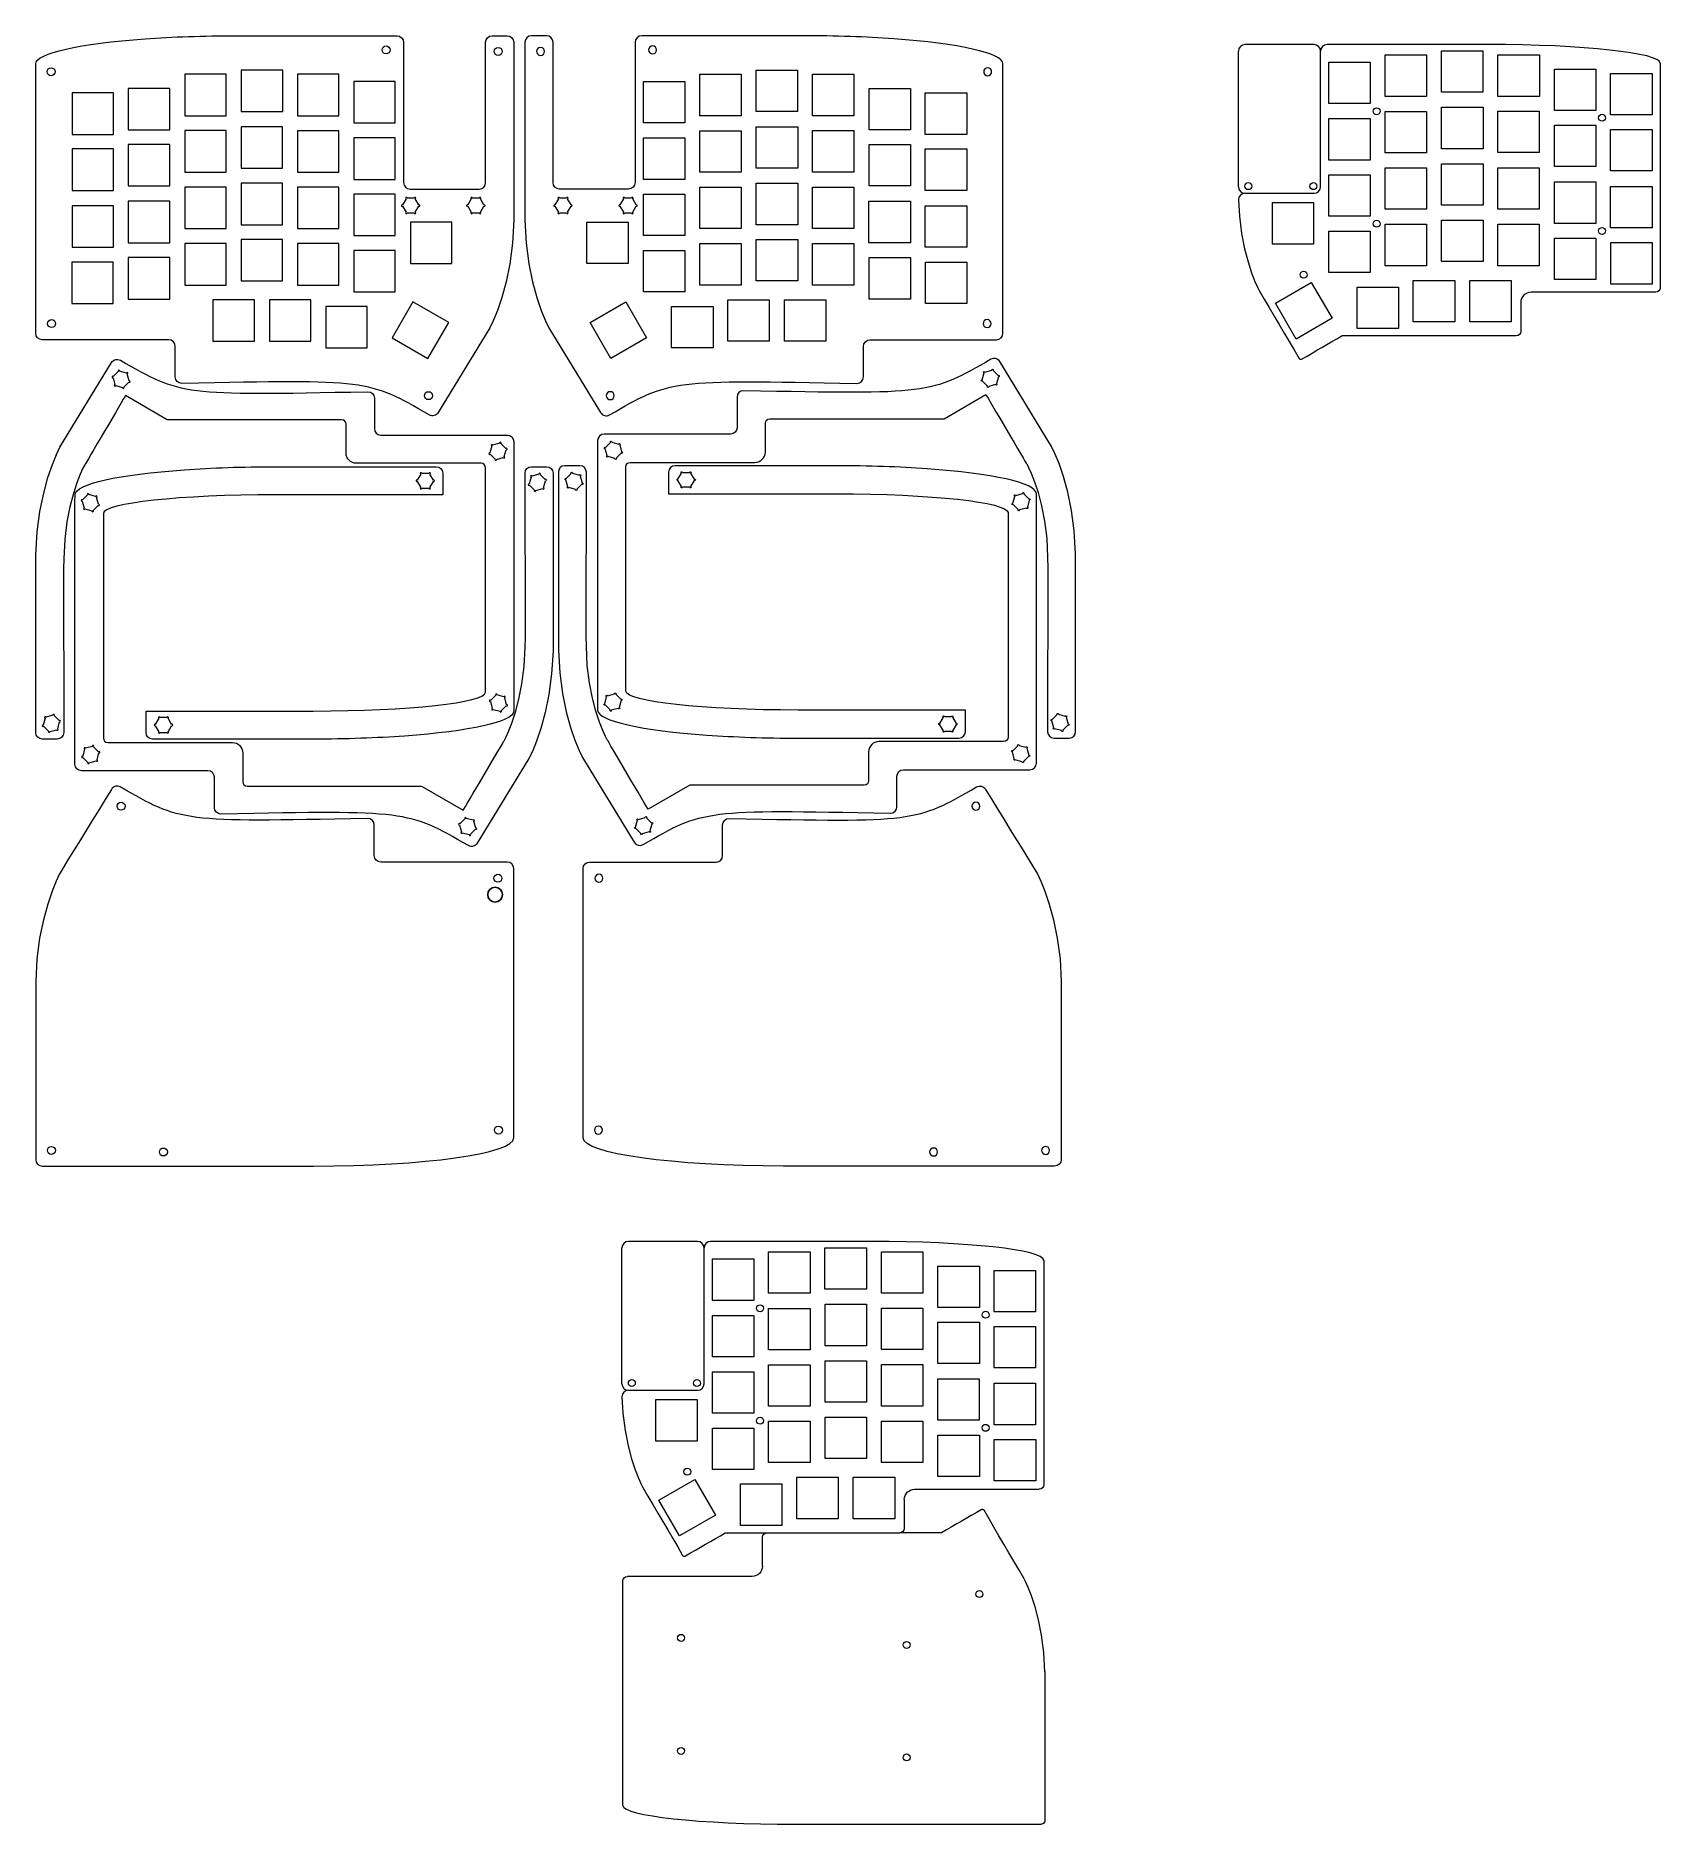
# Model space of a CAD drawing. Header units: inches. Extents: x 0 to 549, y -220 to 384.
import ezdxf

# ---------------------------------------------------------------- set-up
doc = ezdxf.new("R2010")
doc.units = ezdxf.units.IN
doc.header["$MEASUREMENT"] = 0
for name, color, linetype in [('_U+30EC_U+30A4_U+30E4_U+30FC 1', 7, 'Continuous'), ('Layer 1', 7, 'Continuous'), ('PCB', 7, 'Continuous')]:
    doc.layers.add(name, color=color, linetype=linetype)

# ---------------------------------------------------------------- blocks, each defined once
blk = doc.blocks.new('block 5')
at = {"layer": '_U+30EC_U+30A4_U+30E4_U+30FC 1', "lineweight": 0}
for points in [[(228.8, -87.43), (242.8, -87.43)], [(228.8, -97), (228.8, -87.43)], [(242.8, -87.43), (242.8, -101.43)], [(228.8, -101.43), (228.8, -97)], [(242.8, -101.43), (228.8, -101.43)]]:
    blk.add_lwpolyline(points, dxfattribs=at)
blk = doc.blocks.new('block 6')
at = {"layer": '_U+30EC_U+30A4_U+30E4_U+30FC 1', "lineweight": 0}
for points in [[(276.4, -17.57), (290.4, -17.57)], [(276.4, -31.57), (276.4, -17.57)], [(290.4, -17.57), (290.4, -31.57)], [(290.4, -31.57), (276.4, -31.57)]]:
    blk.add_lwpolyline(points, dxfattribs=at)
blk = doc.blocks.new('block 7')
at = {"layer": '_U+30EC_U+30A4_U+30E4_U+30FC 1', "lineweight": 0}
for points in [[(276.4, -36.48), (290.4, -36.48)], [(276.4, -50.47), (276.4, -36.48)], [(290.4, -36.48), (290.4, -50.47)], [(290.4, -50.47), (276.4, -50.47)]]:
    blk.add_lwpolyline(points, dxfattribs=at)

msp = doc.modelspace()

# ---------------------------------------------------------------- linework, layer by layer
msp.add_circle((155.21, 93.89), 2.5)
at = {"layer": '_U+30EC_U+30A4_U+30E4_U+30FC 1', "lineweight": 0}
for points in [[(223.62, -23.27), (200.27, -23.27)], [(282.38, -23.27), (228.01, -23.27)], [(198.07, -24.32), (198.07, -24.32)], [(198.07, -71.33), (198.07, -25.47)], [(225.82, -71.33), (225.82, -25.48)], [(242.63, -43.18), (228.63, -43.18), (228.63, -29.18), (242.63, -29.18), (242.63, -43.18)], [(261.63, -40.78), (247.63, -40.78), (247.63, -26.78), (261.63, -26.78), (261.63, -40.78)], [(280.66, -39.39), (266.66, -39.39), (266.66, -25.39), (280.66, -25.39), (280.66, -39.39)], [(299.74, -40.78), (285.74, -40.78), (285.74, -26.78), (299.74, -26.78), (299.74, -40.78)], [(340.59, -29.62), (340.59, -105.47)], [(318.83, -45.58), (304.83, -45.58), (304.83, -31.58), (318.83, -31.58), (318.83, -45.58)], [(242.63, -62.29), (228.63, -62.29), (228.63, -48.29), (242.63, -48.29), (242.63, -62.29)], [(261.63, -59.88), (247.63, -59.88), (247.63, -45.88), (261.63, -45.88), (261.63, -59.88)], [(280.73, -58.48), (266.73, -58.48), (266.73, -44.48), (280.73, -44.48), (280.73, -58.48)], [(299.73, -59.78), (285.73, -59.78), (285.73, -45.78), (299.73, -45.78), (299.73, -59.78)], [(318.83, -64.48), (304.83, -64.48), (304.83, -50.48), (318.83, -50.48), (318.83, -64.48)], [(261.63, -78.89), (247.63, -78.89), (247.63, -64.89), (261.63, -64.89), (261.63, -78.89)], [(280.73, -77.58), (266.73, -77.58), (266.73, -63.58), (280.73, -63.58), (280.73, -77.58)], [(299.73, -78.88), (285.73, -78.88), (285.73, -64.88), (299.73, -64.88), (299.73, -78.88)], [(242.63, -81.28), (228.63, -81.28), (228.63, -67.28), (242.63, -67.28), (242.63, -81.28)], [(318.82, -83.68), (304.82, -83.68), (304.82, -69.68), (318.82, -69.68), (318.82, -83.68)], [(337.83, -85.19), (323.83, -85.19), (323.83, -71.19), (337.83, -71.19), (337.83, -85.19)], [(198.07, -74.78), (198.07, -74.78)], [(198.07, -75.73), (198.38, -81.28), (199.13, -87.12), (200.14, -92.29), (201.31, -96.73), (202.5, -100.41), (203.62, -103.27), (204.53, -105.29), (205.13, -106.42)], [(200.27, -73.53), (223.62, -73.53)], [(223.49, -90.68), (209.53, -90.68), (209.53, -76.68), (223.49, -76.68), (223.49, -90.68)], [(261.63, -97.98), (247.63, -97.98), (247.63, -83.98), (261.63, -83.98), (261.63, -97.98)], [(280.73, -96.58), (266.73, -96.58), (266.73, -82.58), (280.73, -82.58), (280.73, -96.58)], [(299.73, -97.98), (285.73, -97.98), (285.73, -83.98), (299.73, -83.98), (299.73, -97.98)], [(242.63, -100.29), (228.63, -100.29), (228.63, -86.29), (242.63, -86.29), (242.63, -100.29)], [(318.83, -102.68), (304.83, -102.68), (304.83, -88.68), (318.83, -88.68), (318.83, -102.68)], [(337.88, -104.18), (323.88, -104.18), (323.88, -90.18), (337.88, -90.18), (337.88, -104.18)], [(205.13, -106.42), (206.81, -109.28), (208.49, -112.14), (210.17, -115), (211.85, -117.86), (213.53, -120.72), (215.22, -123.59), (216.9, -126.45), (218.58, -129.31)], [(229.7, -115.75), (217.57, -122.75), (210.57, -110.62), (222.7, -103.62), (229.7, -115.75)], [(252.13, -119.18), (238.13, -119.18), (238.13, -105.18), (252.13, -105.18), (252.13, -119.18)], [(271.13, -116.93), (257.13, -116.93), (257.13, -102.93), (271.13, -102.93), (271.13, -116.93)], [(296.95, -106.97), (339.09, -106.97)], [(293.45, -110.47), (293.45, -120.22)], [(319.41, -113.94), (317.73, -114.91), (316.06, -115.88), (314.38, -116.85), (312.7, -117.82), (311.03, -118.79), (309.35, -119.76), (307.68, -120.73), (306, -121.7)], [(320.42, -114.08), (320.32, -113.96), (320.17, -113.87), (320.06, -113.82), (319.95, -113.78), (319.84, -113.78), (319.72, -113.79), (319.59, -113.84), (319.41, -113.94)], [(333.87, -136.97), (332.19, -134.11), (330.51, -131.25), (328.83, -128.39), (327.14, -125.53), (325.46, -122.67), (323.78, -119.81), (322.1, -116.94), (320.42, -114.08)], [(219.59, -129.46), (221.27, -128.49), (222.94, -127.52), (224.62, -126.54), (226.29, -125.57), (227.97, -124.6), (229.64, -123.63), (231.32, -122.66), (232.99, -121.69)], [(233, -121.7), (291.95, -121.7)], [(245.54, -132.92), (245.54, -123.17)], [(306, -121.7), (291.95, -121.7)], [(218.58, -129.31), (218.67, -129.43), (218.82, -129.52), (218.94, -129.57), (219.04, -129.61), (219.16, -129.61), (219.28, -129.6), (219.41, -129.56), (219.59, -129.46)], [(198.4, -213.77), (198.4, -137.92)], [(242.04, -136.42), (199.9, -136.42)], [(340.62, -162.11), (339.87, -156.27), (338.85, -151.1), (337.69, -146.66), (336.49, -142.98), (335.38, -140.12), (334.47, -138.1), (333.87, -136.97)], [(340.93, -168.61), (340.62, -162.11)], [(340.93, -167.66), (340.93, -167.66)], [(340.93, -168.61), (340.93, -219.07)], [(340.93, -168.61), (340.93, -168.61)], [(256.61, -220.12), (339.88, -220.12)]]:
    msp.add_lwpolyline(points, dxfattribs=at)
for points in [[(200.27, -23.27), (199.05, -23.27), (198.07, -24.25), (198.07, -25.47)], [(225.82, -25.47), (225.82, -24.25), (224.83, -23.27), (223.62, -23.27)], [(228.01, -23.27), (226.8, -23.27), (225.82, -24.25), (225.82, -25.47)], [(340.59, -29.62), (340.59, -26.11), (314.56, -23.27), (282.38, -23.27)], [(198.07, -71.33), (198.07, -72.54), (199.05, -73.53), (200.27, -73.53)], [(223.62, -73.53), (224.83, -73.53), (225.82, -72.54), (225.82, -71.33)], [(200.27, -73.53), (199.04, -73.53), (198.07, -74.5), (198.07, -75.73)], [(293.45, -110.47), (293.45, -108.54), (295.02, -106.97), (296.95, -106.97)], [(340.59, -105.47), (340.59, -106.3), (339.92, -106.97), (339.09, -106.97)], [(293.45, -120.2), (293.45, -121.02), (292.78, -121.7), (291.95, -121.7)], [(245.54, -123.2), (245.54, -122.37), (246.22, -121.7), (247.04, -121.7)], [(198.4, -137.92), (198.4, -137.09), (199.08, -136.42), (199.9, -136.42)], [(245.54, -132.92), (245.54, -134.85), (243.98, -136.42), (242.04, -136.42)], [(198.4, -213.77), (198.4, -217.28), (224.44, -220.12), (256.61, -220.12)], [(340.93, -219.07), (340.93, -219.65), (340.46, -220.12), (339.88, -220.12)]]:
    msp.add_open_spline(points, degree=3, dxfattribs=at)
for points in [[(245.92, -45.83), (245.92, -45.18), (245.39, -44.65), (244.74, -44.65), (244.09, -44.65), (243.57, -45.18), (243.57, -45.83), (243.57, -46.47), (244.09, -47), (244.74, -47), (245.39, -47), (245.92, -46.47), (245.92, -45.83)], [(322.12, -48.03), (322.12, -47.38), (321.59, -46.85), (320.94, -46.85), (320.29, -46.85), (319.77, -47.38), (319.77, -48.03), (319.77, -48.67), (320.29, -49.2), (320.94, -49.2), (321.59, -49.2), (322.12, -48.67), (322.12, -48.03)], [(202.59, -71.11), (202.59, -70.47), (202.06, -69.94), (201.41, -69.94), (200.76, -69.94), (200.24, -70.47), (200.24, -71.11), (200.24, -71.76), (200.76, -72.29), (201.41, -72.29), (202.06, -72.29), (202.59, -71.76), (202.59, -71.11)], [(224.59, -71.11), (224.59, -70.47), (224.06, -69.94), (223.41, -69.94), (222.76, -69.94), (222.24, -70.47), (222.24, -71.11), (222.24, -71.76), (222.76, -72.29), (223.41, -72.29), (224.06, -72.29), (224.59, -71.76), (224.59, -71.11)], [(245.92, -83.83), (245.92, -83.18), (245.39, -82.65), (244.74, -82.65), (244.09, -82.65), (243.57, -83.18), (243.57, -83.83), (243.57, -84.47), (244.09, -85), (244.74, -85), (245.39, -85), (245.92, -84.47), (245.92, -83.83)], [(322.12, -86.23), (322.12, -85.58), (321.59, -85.05), (320.94, -85.05), (320.29, -85.05), (319.77, -85.58), (319.77, -86.23), (319.77, -86.87), (320.29, -87.4), (320.94, -87.4), (321.59, -87.4), (322.12, -86.87), (322.12, -86.23)], [(221.32, -101.03), (221.32, -100.38), (220.79, -99.85), (220.14, -99.85), (219.49, -99.85), (218.97, -100.38), (218.97, -101.03), (218.97, -101.67), (219.49, -102.2), (220.14, -102.2), (220.79, -102.2), (221.32, -101.67), (221.32, -101.03)], [(317.68, -142.36), (317.68, -143.01), (318.21, -143.54), (318.86, -143.54), (319.5, -143.54), (320.03, -143.01), (320.03, -142.36), (320.03, -141.72), (319.5, -141.19), (318.86, -141.19), (318.21, -141.19), (317.68, -141.72), (317.68, -142.36)], [(216.88, -157.16), (216.88, -157.81), (217.41, -158.34), (218.06, -158.34), (218.7, -158.34), (219.23, -157.81), (219.23, -157.16), (219.23, -156.52), (218.7, -155.99), (218.06, -155.99), (217.41, -155.99), (216.88, -156.52), (216.88, -157.16)], [(293.08, -159.56), (293.08, -160.21), (293.61, -160.74), (294.26, -160.74), (294.9, -160.74), (295.43, -160.21), (295.43, -159.56), (295.43, -158.92), (294.9, -158.39), (294.26, -158.39), (293.61, -158.39), (293.08, -158.92), (293.08, -159.56)], [(216.88, -195.36), (216.88, -196.01), (217.41, -196.54), (218.06, -196.54), (218.7, -196.54), (219.23, -196.01), (219.23, -195.36), (219.23, -194.72), (218.7, -194.19), (218.06, -194.19), (217.41, -194.19), (216.88, -194.72), (216.88, -195.36)], [(293.08, -197.56), (293.08, -198.21), (293.61, -198.74), (294.26, -198.74), (294.9, -198.74), (295.43, -198.21), (295.43, -197.56), (295.43, -196.92), (294.9, -196.39), (294.26, -196.39), (293.61, -196.39), (293.08, -196.92), (293.08, -197.56)]]:
    msp.add_open_spline(points, degree=3, knots=[0, 0, 0, 0, 1, 1, 1, 2, 2, 2, 3, 3, 3, 4, 4, 4, 4], dxfattribs=at)
at = {"layer": 'Layer 1', "lineweight": 0}
for points in [[(64.35, 370.98), (50.35, 370.98), (50.35, 356.98), (64.35, 356.98), (64.35, 370.98)], [(83.43, 372.37), (69.43, 372.37), (69.43, 358.37), (83.43, 358.37), (83.43, 372.37)], [(102.46, 370.98), (88.46, 370.98), (88.46, 356.98), (102.46, 356.98), (102.46, 370.98)], [(121.46, 368.58), (107.46, 368.58), (107.46, 354.58), (121.46, 354.58), (121.46, 368.58)], [(205.35, 368.58), (219.36, 368.58), (219.36, 354.58), (205.35, 354.58), (205.35, 368.58)], [(224.35, 370.98), (238.35, 370.98), (238.35, 356.98), (224.35, 356.98), (224.35, 370.98)], [(243.38, 372.37), (257.38, 372.37), (257.38, 358.37), (243.38, 358.37), (243.38, 372.37)], [(262.46, 370.98), (276.46, 370.98), (276.46, 356.98), (262.46, 356.98), (262.46, 370.98)], [(26.26, 364.68), (12.26, 364.68), (12.26, 350.68), (26.26, 350.68), (26.26, 364.68)], [(45.26, 366.18), (31.26, 366.18), (31.26, 352.18), (45.26, 352.18), (45.26, 366.18)], [(281.55, 366.18), (295.56, 366.18), (295.56, 352.18), (281.55, 352.18), (281.55, 366.18)], [(300.55, 364.69), (314.55, 364.69), (314.55, 350.68), (300.55, 350.68), (300.55, 364.69)], [(64.36, 351.98), (50.36, 351.98), (50.36, 337.98), (64.36, 337.98), (64.36, 351.98)], [(83.36, 353.28), (69.36, 353.28), (69.36, 339.28), (83.36, 339.28), (83.36, 353.28)], [(102.46, 351.88), (88.46, 351.88), (88.46, 337.88), (102.46, 337.88), (102.46, 351.88)], [(224.35, 351.88), (238.35, 351.88), (238.35, 337.88), (224.35, 337.88), (224.35, 351.88)], [(243.45, 353.28), (257.46, 353.28), (257.46, 339.28), (243.45, 339.28), (243.45, 353.28)], [(262.45, 351.98), (276.45, 351.98), (276.45, 337.98), (262.45, 337.98), (262.45, 351.98)], [(26.26, 345.79), (12.26, 345.79), (12.26, 331.79), (26.26, 331.79), (26.26, 345.79)], [(45.26, 347.28), (31.26, 347.28), (31.26, 333.28), (45.26, 333.28), (45.26, 347.28)], [(121.46, 349.48), (107.46, 349.48), (107.46, 335.48), (121.46, 335.48), (121.46, 349.48)], [(205.35, 349.48), (219.36, 349.48), (219.36, 335.48), (205.35, 335.48), (205.35, 349.48)], [(281.55, 347.28), (295.56, 347.28), (295.56, 333.28), (281.55, 333.28), (281.55, 347.28)], [(300.55, 345.79), (314.55, 345.79), (314.55, 331.79), (300.55, 331.79), (300.55, 345.79)], [(64.36, 332.88), (50.36, 332.88), (50.36, 318.88), (64.36, 318.88), (64.36, 332.88)], [(83.36, 334.18), (69.36, 334.18), (69.36, 320.18), (83.36, 320.18), (83.36, 334.18)], [(102.46, 332.88), (88.46, 332.88), (88.46, 318.88), (102.46, 318.88), (102.46, 332.88)], [(224.35, 332.88), (238.36, 332.88), (238.36, 318.88), (224.35, 318.88), (224.35, 332.88)], [(243.45, 334.18), (257.46, 334.18), (257.46, 320.18), (243.45, 320.18), (243.45, 334.18)], [(262.45, 332.88), (276.46, 332.88), (276.46, 318.88), (262.45, 318.88), (262.45, 332.88)], [(26.26, 326.58), (12.26, 326.58), (12.26, 312.58), (26.26, 312.58), (26.26, 326.58)], [(45.27, 328.08), (31.27, 328.08), (31.27, 314.08), (45.27, 314.08), (45.27, 328.08)], [(121.46, 330.48), (107.46, 330.48), (107.46, 316.48), (121.46, 316.48), (121.46, 330.48)], [(205.35, 330.48), (219.36, 330.48), (219.36, 316.48), (205.35, 316.48), (205.35, 330.48)], [(281.54, 328.08), (295.54, 328.08), (295.54, 314.08), (281.54, 314.08), (281.54, 328.08)], [(300.55, 326.58), (314.56, 326.58), (314.56, 312.58), (300.55, 312.58), (300.55, 326.58)], [(140.56, 321.08), (126.6, 321.08), (126.6, 307.08), (140.56, 307.08), (140.56, 321.08)], [(186.25, 321.08), (200.21, 321.08), (200.21, 307.08), (186.25, 307.08), (186.25, 321.08)], [(83.36, 315.18), (69.36, 315.18), (69.36, 301.18), (83.36, 301.18), (83.36, 315.18)], [(243.45, 315.18), (257.46, 315.18), (257.46, 301.18), (243.45, 301.18), (243.45, 315.18)], [(45.26, 309.08), (31.26, 309.08), (31.26, 295.08), (45.26, 295.08), (45.26, 309.08)], [(64.36, 313.78), (50.36, 313.78), (50.36, 299.78), (64.36, 299.78), (64.36, 313.78)], [(102.46, 313.78), (88.46, 313.78), (88.46, 299.78), (102.46, 299.78), (102.46, 313.78)], [(121.46, 311.48), (107.46, 311.48), (107.46, 297.48), (121.46, 297.48), (121.46, 311.48)], [(205.35, 311.48), (219.36, 311.48), (219.36, 297.48), (205.35, 297.48), (205.35, 311.48)], [(224.35, 313.78), (238.36, 313.78), (238.36, 299.78), (224.35, 299.78), (224.35, 313.78)], [(262.45, 313.78), (276.45, 313.78), (276.45, 299.78), (262.45, 299.78), (262.45, 313.78)], [(281.55, 309.08), (295.56, 309.08), (295.56, 295.08), (281.55, 295.08), (281.55, 309.08)], [(26.21, 307.58), (12.21, 307.58), (12.21, 293.58), (26.21, 293.58), (26.21, 307.58)], [(300.6, 307.58), (314.61, 307.58), (314.61, 293.58), (300.6, 293.58), (300.6, 307.58)], [(73.86, 294.83), (59.86, 294.83), (59.86, 280.83), (73.86, 280.83), (73.86, 294.83)], [(92.96, 294.83), (78.96, 294.83), (78.96, 280.83), (92.96, 280.83), (92.96, 294.83)], [(111.96, 292.58), (97.96, 292.58), (97.96, 278.58), (111.96, 278.58), (111.96, 292.58)], [(139.52, 287.15), (127.4, 294.15), (120.39, 282.02), (132.52, 275.02), (139.52, 287.15)], [(187.29, 287.15), (199.42, 294.15), (206.42, 282.02), (194.29, 275.02), (187.29, 287.15)], [(214.85, 292.58), (228.85, 292.58), (228.85, 278.58), (214.85, 278.58), (214.85, 292.58)], [(233.85, 294.83), (247.85, 294.83), (247.85, 280.83), (233.85, 280.83), (233.85, 294.83)], [(252.95, 294.83), (266.96, 294.83), (266.96, 280.83), (252.95, 280.83), (252.95, 294.83)]]:
    msp.add_lwpolyline(points, dxfattribs=at)
for points, knots in [([(47.14, 268.77), (47.14, 267.56), (48.13, 266.57), (49.34, 266.57), (112.35, 267.84), (112.35, 267.84), (132.96, 255.94), (134.01, 255.33), (135.36, 255.69), (135.96, 256.75), (135.96, 256.75), (153.47, 285.34), (153.47, 285.34), (153.47, 285.34), (154.61, 287.74), (154.61, 287.74), (154.61, 287.74), (156, 291.16), (156, 291.16), (156, 291.16), (157.49, 295.54), (157.49, 295.54), (157.49, 295.54), (158.94, 300.83), (158.94, 300.83), (158.94, 300.83), (160.2, 306.98), (160.2, 306.98), (160.2, 306.98), (161.13, 313.95), (161.13, 313.95), (161.13, 313.95), (161.52, 321.69), (161.52, 321.69), (161.52, 321.69), (161.52, 381.8), (161.52, 381.8), (161.52, 383.01), (160.54, 384), (159.32, 384), (159.32, 384), (154.22, 384), (154.22, 384), (153.01, 384), (152.02, 383.01), (152.02, 381.8), (152.02, 381.8), (152.02, 334.44), (152.02, 334.44), (152.02, 333.22), (151.04, 332.24), (149.82, 332.18), (149.82, 332.18), (126.48, 332.24), (126.48, 332.24), (125.26, 332.24), (124.28, 333.22), (124.28, 334.44), (124.28, 334.44), (124.28, 381.8), (124.28, 381.8), (124.28, 383.02), (123.29, 384), (122.08, 384), (122.08, 384), (67.71, 384), (67.71, 384), (56.62, 384), (46.16, 383.63), (36.93, 382.97), (15, 381.39), (0, 378.19), (0, 374.5), (0, 374.5), (0, 283.5), (0, 283.5), (0, 282.28), (0.98, 281.3), (2.2, 281.3), (2.2, 281.3), (44.94, 281.3), (44.94, 281.3), (46.16, 281.3), (47.14, 280.31), (47.14, 279.09), (47.14, 279.09), (47.14, 268.77), (47.14, 268.77)], [0, 0, 0, 0, 1, 1, 1, 2, 2, 2, 3, 3, 3, 4, 4, 4, 5, 5, 5, 6, 6, 6, 7, 7, 7, 8, 8, 8, 9, 9, 9, 10, 10, 10, 11, 11, 11, 12, 12, 12, 13, 13, 13, 14, 14, 14, 15, 15, 15, 16, 16, 16, 17, 17, 17, 18, 18, 18, 19, 19, 19, 20, 20, 20, 21, 21, 21, 22, 22, 22, 23, 23, 23, 24, 24, 24, 25, 25, 25, 26, 26, 26, 27, 27, 27, 28, 28, 28, 29, 29, 29, 29]), ([(119.34, 380.19), (119.34, 380.19), (119.34, 380.19), (119.34, 380.19), (118.82, 380.71), (117.96, 380.71), (117.43, 380.19), (116.91, 379.66), (116.91, 378.8), (117.43, 378.28), (117.96, 377.75), (118.82, 377.75), (119.34, 378.28), (119.87, 378.8), (119.87, 379.66), (119.34, 380.19)], [0, 0, 0, 0, 1, 1, 1, 2, 2, 2, 3, 3, 3, 4, 4, 4, 5, 5, 5, 5]), ([(279.67, 268.77), (279.67, 267.56), (278.69, 266.57), (277.47, 266.57), (214.47, 267.84), (214.47, 267.84), (193.85, 255.94), (192.8, 255.33), (191.45, 255.69), (190.85, 256.75), (190.85, 256.75), (173.34, 285.34), (173.34, 285.34), (173.34, 285.34), (172.2, 287.74), (172.2, 287.74), (172.2, 287.74), (170.81, 291.16), (170.81, 291.16), (170.81, 291.16), (169.32, 295.54), (169.32, 295.54), (169.32, 295.54), (167.87, 300.83), (167.87, 300.83), (167.87, 300.83), (166.61, 306.98), (166.61, 306.98), (166.61, 306.98), (165.68, 313.95), (165.68, 313.95), (165.68, 313.95), (165.29, 321.69), (165.29, 321.69), (165.29, 321.69), (165.29, 381.8), (165.29, 381.8), (165.29, 383.01), (166.27, 384), (167.49, 384), (167.49, 384), (172.59, 384), (172.59, 384), (173.8, 384), (174.79, 383.01), (174.79, 381.8), (174.79, 381.8), (174.79, 334.44), (174.79, 334.44), (174.79, 333.22), (175.77, 332.24), (176.99, 332.18), (176.99, 332.18), (200.33, 332.24), (200.33, 332.24), (201.55, 332.24), (202.53, 333.22), (202.53, 334.44), (202.53, 334.44), (202.53, 381.8), (202.53, 381.8), (202.53, 383.02), (203.52, 384), (204.74, 384), (204.74, 384), (259.1, 384), (259.1, 384), (270.19, 384), (280.65, 383.63), (289.88, 382.97), (311.81, 381.39), (326.81, 378.19), (326.81, 374.5), (326.81, 374.5), (326.81, 283.5), (326.81, 283.5), (326.81, 282.28), (325.83, 281.3), (324.61, 281.3), (324.61, 281.3), (281.87, 281.3), (281.87, 281.3), (280.65, 281.3), (279.67, 280.31), (279.67, 279.09), (279.67, 279.09), (279.67, 268.77), (279.67, 268.77)], [0, 0, 0, 0, 1, 1, 1, 2, 2, 2, 3, 3, 3, 4, 4, 4, 5, 5, 5, 6, 6, 6, 7, 7, 7, 8, 8, 8, 9, 9, 9, 10, 10, 10, 11, 11, 11, 12, 12, 12, 13, 13, 13, 14, 14, 14, 15, 15, 15, 16, 16, 16, 17, 17, 17, 18, 18, 18, 19, 19, 19, 20, 20, 20, 21, 21, 21, 22, 22, 22, 23, 23, 23, 24, 24, 24, 25, 25, 25, 26, 26, 26, 27, 27, 27, 28, 28, 28, 29, 29, 29, 29]), ([(207.47, 380.19), (207.47, 380.19), (207.47, 380.19), (207.47, 380.19), (208, 380.71), (208.85, 380.71), (209.38, 380.19), (209.9, 379.66), (209.9, 378.8), (209.38, 378.28), (208.85, 377.75), (208, 377.75), (207.47, 378.28), (206.94, 378.8), (206.94, 379.66), (207.47, 380.19)], [0, 0, 0, 0, 1, 1, 1, 2, 2, 2, 3, 3, 3, 4, 4, 4, 5, 5, 5, 5]), ([(154.9, 378.71), (154.9, 378.71), (154.9, 378.71), (154.9, 378.71), (154.9, 377.97), (155.5, 377.36), (156.25, 377.36), (156.99, 377.36), (157.6, 377.96), (157.6, 378.71), (157.6, 379.45), (156.99, 380.06), (156.25, 380.06), (155.5, 380.06), (154.9, 379.45), (154.9, 378.71)], [0, 0, 0, 0, 1, 1, 1, 2, 2, 2, 3, 3, 3, 4, 4, 4, 5, 5, 5, 5]), ([(171.91, 378.71), (171.91, 378.71), (171.91, 378.71), (171.91, 378.71), (171.91, 377.97), (171.31, 377.36), (170.56, 377.36), (169.82, 377.36), (169.21, 377.96), (169.21, 378.71), (169.21, 379.45), (169.82, 380.06), (170.56, 380.06), (171.31, 380.06), (171.91, 379.45), (171.91, 378.71)], [0, 0, 0, 0, 1, 1, 1, 2, 2, 2, 3, 3, 3, 4, 4, 4, 5, 5, 5, 5]), ([(5.17, 370.49), (5.17, 370.49), (5.17, 370.49), (5.17, 370.49), (5.91, 370.49), (6.52, 371.1), (6.52, 371.84), (6.52, 372.58), (5.91, 373.19), (5.17, 373.19), (4.43, 373.19), (3.82, 372.58), (3.82, 371.84), (3.82, 371.1), (4.43, 370.49), (5.17, 370.49)], [0, 0, 0, 0, 1, 1, 1, 2, 2, 2, 3, 3, 3, 4, 4, 4, 5, 5, 5, 5]), ([(321.64, 370.49), (321.64, 370.49), (321.64, 370.49), (321.64, 370.49), (320.9, 370.49), (320.29, 371.1), (320.29, 371.84), (320.29, 372.58), (320.9, 373.19), (321.64, 373.19), (322.38, 373.19), (322.99, 372.58), (322.99, 371.84), (322.99, 371.1), (322.38, 370.49), (321.64, 370.49)], [0, 0, 0, 0, 1, 1, 1, 2, 2, 2, 3, 3, 3, 4, 4, 4, 5, 5, 5, 5]), ([(123.8, 326.9), (123.84, 326.9), (123.87, 326.9), (123.94, 326.86), (123.94, 326.86), (125.14, 328.95), (125.14, 328.95), (125.07, 328.98), (125, 329.05), (125, 329.16), (125, 329.3), (125.11, 329.4), (125.25, 329.4), (125.39, 329.4), (125.5, 329.3), (125.5, 329.16), (125.5, 329.16), (127.9, 329.16), (127.9, 329.16), (127.9, 329.3), (128, 329.4), (128.14, 329.4), (128.28, 329.4), (128.39, 329.3), (128.39, 329.16), (128.39, 329.05), (128.32, 328.98), (128.25, 328.95), (128.25, 328.95), (129.45, 326.86), (129.45, 326.86), (129.48, 326.9), (129.52, 326.9), (129.55, 326.9), (129.7, 326.9), (129.8, 326.79), (129.8, 326.65), (129.8, 326.51), (129.7, 326.41), (129.55, 326.41), (129.52, 326.41), (129.48, 326.41), (129.45, 326.44), (129.45, 326.44), (128.25, 324.36), (128.25, 324.36), (128.32, 324.32), (128.39, 324.25), (128.39, 324.15), (128.39, 324.01), (128.28, 323.9), (128.14, 323.9), (128, 323.9), (127.9, 324.01), (127.9, 324.15), (127.9, 324.15), (125.5, 324.15), (125.5, 324.15), (125.5, 324.01), (125.39, 323.9), (125.25, 323.9), (125.11, 323.9), (125, 324.01), (125, 324.15), (125, 324.25), (125.07, 324.32), (125.14, 324.36), (125.14, 324.36), (123.94, 326.44), (123.94, 326.44), (123.91, 326.41), (123.87, 326.41), (123.8, 326.41), (123.66, 326.41), (123.56, 326.51), (123.56, 326.65), (123.56, 326.79), (123.66, 326.9), (123.8, 326.9)], [0, 0, 0, 0, 1, 1, 1, 2, 2, 2, 3, 3, 3, 4, 4, 4, 5, 5, 5, 6, 6, 6, 7, 7, 7, 8, 8, 8, 9, 9, 9, 10, 10, 10, 11, 11, 11, 12, 12, 12, 13, 13, 13, 14, 14, 14, 15, 15, 15, 16, 16, 16, 17, 17, 17, 18, 18, 18, 19, 19, 19, 20, 20, 20, 21, 21, 21, 22, 22, 22, 23, 23, 23, 24, 24, 24, 25, 25, 25, 26, 26, 26, 26]), ([(145.8, 326.9), (145.84, 326.9), (145.87, 326.9), (145.94, 326.86), (145.94, 326.86), (147.14, 328.95), (147.14, 328.95), (147.07, 328.98), (147, 329.05), (147, 329.16), (147, 329.3), (147.11, 329.4), (147.25, 329.4), (147.39, 329.4), (147.5, 329.3), (147.5, 329.16), (147.5, 329.16), (149.9, 329.16), (149.9, 329.16), (149.9, 329.3), (150, 329.4), (150.14, 329.4), (150.28, 329.4), (150.39, 329.3), (150.39, 329.16), (150.39, 329.05), (150.32, 328.98), (150.25, 328.95), (150.25, 328.95), (151.45, 326.86), (151.45, 326.86), (151.48, 326.9), (151.52, 326.9), (151.55, 326.9), (151.69, 326.9), (151.8, 326.79), (151.8, 326.65), (151.8, 326.51), (151.69, 326.41), (151.55, 326.41), (151.52, 326.41), (151.48, 326.41), (151.45, 326.44), (151.45, 326.44), (150.25, 324.36), (150.25, 324.36), (150.32, 324.32), (150.39, 324.25), (150.39, 324.15), (150.39, 324.01), (150.28, 323.9), (150.14, 323.9), (150, 323.9), (149.9, 324.01), (149.9, 324.15), (149.9, 324.15), (147.5, 324.15), (147.5, 324.15), (147.5, 324.01), (147.39, 323.9), (147.25, 323.9), (147.11, 323.9), (147, 324.01), (147, 324.15), (147, 324.25), (147.07, 324.32), (147.14, 324.36), (147.14, 324.36), (145.94, 326.44), (145.94, 326.44), (145.91, 326.41), (145.87, 326.41), (145.8, 326.41), (145.66, 326.41), (145.56, 326.51), (145.56, 326.65), (145.56, 326.79), (145.66, 326.9), (145.8, 326.9)], [0, 0, 0, 0, 1, 1, 1, 2, 2, 2, 3, 3, 3, 4, 4, 4, 5, 5, 5, 6, 6, 6, 7, 7, 7, 8, 8, 8, 9, 9, 9, 10, 10, 10, 11, 11, 11, 12, 12, 12, 13, 13, 13, 14, 14, 14, 15, 15, 15, 16, 16, 16, 17, 17, 17, 18, 18, 18, 19, 19, 19, 20, 20, 20, 21, 21, 21, 22, 22, 22, 23, 23, 23, 24, 24, 24, 25, 25, 25, 26, 26, 26, 26]), ([(175.26, 326.9), (175.29, 326.9), (175.33, 326.9), (175.4, 326.86), (175.4, 326.86), (176.6, 328.95), (176.6, 328.95), (176.53, 328.98), (176.46, 329.05), (176.46, 329.16), (176.46, 329.3), (176.56, 329.4), (176.7, 329.4), (176.85, 329.4), (176.95, 329.3), (176.95, 329.16), (176.95, 329.16), (179.35, 329.16), (179.35, 329.16), (179.35, 329.3), (179.46, 329.4), (179.6, 329.4), (179.74, 329.4), (179.84, 329.3), (179.84, 329.16), (179.84, 329.05), (179.77, 328.98), (179.7, 328.95), (179.7, 328.95), (180.9, 326.86), (180.9, 326.86), (180.94, 326.9), (180.97, 326.9), (181.01, 326.9), (181.15, 326.9), (181.26, 326.79), (181.26, 326.65), (181.26, 326.51), (181.15, 326.41), (181.01, 326.41), (180.97, 326.41), (180.94, 326.41), (180.9, 326.44), (180.9, 326.44), (179.7, 324.36), (179.7, 324.36), (179.77, 324.32), (179.84, 324.25), (179.84, 324.15), (179.84, 324.01), (179.74, 323.9), (179.6, 323.9), (179.46, 323.9), (179.35, 324.01), (179.35, 324.15), (179.35, 324.15), (176.95, 324.15), (176.95, 324.15), (176.95, 324.01), (176.85, 323.9), (176.7, 323.9), (176.56, 323.9), (176.46, 324.01), (176.46, 324.15), (176.46, 324.25), (176.53, 324.32), (176.6, 324.36), (176.6, 324.36), (175.4, 326.44), (175.4, 326.44), (175.36, 326.41), (175.33, 326.41), (175.26, 326.41), (175.12, 326.41), (175.01, 326.51), (175.01, 326.65), (175.01, 326.79), (175.12, 326.9), (175.26, 326.9)], [0, 0, 0, 0, 1, 1, 1, 2, 2, 2, 3, 3, 3, 4, 4, 4, 5, 5, 5, 6, 6, 6, 7, 7, 7, 8, 8, 8, 9, 9, 9, 10, 10, 10, 11, 11, 11, 12, 12, 12, 13, 13, 13, 14, 14, 14, 15, 15, 15, 16, 16, 16, 17, 17, 17, 18, 18, 18, 19, 19, 19, 20, 20, 20, 21, 21, 21, 22, 22, 22, 23, 23, 23, 24, 24, 24, 25, 25, 25, 26, 26, 26, 26]), ([(197.26, 326.9), (197.29, 326.9), (197.33, 326.9), (197.4, 326.86), (197.4, 326.86), (198.6, 328.95), (198.6, 328.95), (198.53, 328.98), (198.46, 329.05), (198.46, 329.16), (198.46, 329.3), (198.56, 329.4), (198.7, 329.4), (198.84, 329.4), (198.95, 329.3), (198.95, 329.16), (198.95, 329.16), (201.35, 329.16), (201.35, 329.16), (201.35, 329.3), (201.46, 329.4), (201.6, 329.4), (201.74, 329.4), (201.84, 329.3), (201.84, 329.16), (201.84, 329.05), (201.77, 328.98), (201.7, 328.95), (201.7, 328.95), (202.9, 326.86), (202.9, 326.86), (202.94, 326.9), (202.97, 326.9), (203.01, 326.9), (203.15, 326.9), (203.25, 326.79), (203.25, 326.65), (203.25, 326.51), (203.15, 326.41), (203.01, 326.41), (202.97, 326.41), (202.94, 326.41), (202.9, 326.44), (202.9, 326.44), (201.7, 324.36), (201.7, 324.36), (201.77, 324.32), (201.84, 324.25), (201.84, 324.15), (201.84, 324.01), (201.74, 323.9), (201.6, 323.9), (201.46, 323.9), (201.35, 324.01), (201.35, 324.15), (201.35, 324.15), (198.95, 324.15), (198.95, 324.15), (198.95, 324.01), (198.84, 323.9), (198.7, 323.9), (198.56, 323.9), (198.46, 324.01), (198.46, 324.15), (198.46, 324.25), (198.53, 324.32), (198.6, 324.36), (198.6, 324.36), (197.4, 326.44), (197.4, 326.44), (197.36, 326.41), (197.33, 326.41), (197.26, 326.41), (197.12, 326.41), (197.01, 326.51), (197.01, 326.65), (197.01, 326.79), (197.12, 326.9), (197.26, 326.9)], [0, 0, 0, 0, 1, 1, 1, 2, 2, 2, 3, 3, 3, 4, 4, 4, 5, 5, 5, 6, 6, 6, 7, 7, 7, 8, 8, 8, 9, 9, 9, 10, 10, 10, 11, 11, 11, 12, 12, 12, 13, 13, 13, 14, 14, 14, 15, 15, 15, 16, 16, 16, 17, 17, 17, 18, 18, 18, 19, 19, 19, 20, 20, 20, 21, 21, 21, 22, 22, 22, 23, 23, 23, 24, 24, 24, 25, 25, 25, 26, 26, 26, 26]), ([(4, 286.77), (4, 286.77), (4, 286.77), (4, 286.77), (4, 286.03), (4.61, 285.42), (5.35, 285.42), (6.09, 285.42), (6.7, 286.03), (6.7, 286.77), (6.7, 287.52), (6.1, 288.13), (5.35, 288.13), (4.61, 288.13), (4, 287.52), (4, 286.77)], [0, 0, 0, 0, 1, 1, 1, 2, 2, 2, 3, 3, 3, 4, 4, 4, 5, 5, 5, 5]), ([(322.81, 286.77), (322.81, 286.77), (322.81, 286.77), (322.81, 286.77), (322.81, 286.03), (322.2, 285.42), (321.46, 285.42), (320.72, 285.42), (320.11, 286.03), (320.11, 286.77), (320.11, 287.52), (320.72, 288.13), (321.46, 288.13), (322.2, 288.13), (322.81, 287.52), (322.81, 286.77)], [0, 0, 0, 0, 1, 1, 1, 2, 2, 2, 3, 3, 3, 4, 4, 4, 5, 5, 5, 5]), ([(161.54, 176.82), (161.54, 176.82), (161.54, 246.92), (161.54, 246.92), (161.54, 248.15), (160.55, 249.11), (159.35, 249.11), (159.35, 249.11), (116.59, 249.11), (116.59, 249.11), (115.36, 249.11), (114.41, 250.09), (114.41, 251.29), (114.41, 251.29), (114.41, 261.59), (114.41, 261.59), (114.41, 262.83), (113.42, 263.78), (112.22, 263.78), (49.21, 262.51), (49.21, 262.51), (28.61, 274.4), (27.55, 275), (26.21, 274.65), (25.61, 273.59), (25.61, 273.59), (8.11, 244.98), (8.11, 244.98), (8.11, 244.98), (6.98, 242.58), (6.98, 242.58), (6.98, 242.58), (5.61, 239.16), (5.61, 239.16), (5.61, 239.16), (4.13, 234.78), (4.13, 234.78), (4.13, 234.78), (2.68, 229.49), (2.68, 229.49), (2.68, 229.49), (1.41, 223.35), (1.41, 223.35), (1.41, 223.35), (0.49, 216.4), (0.49, 216.4), (0.49, 216.4), (0, 208.71), (0, 208.71), (0, 208.71), (0, 148.6), (0, 148.6), (0, 147.4), (0.99, 146.41), (2.19, 146.41), (2.19, 146.41), (7.27, 146.41), (7.27, 146.41), (8.5, 146.41), (9.45, 147.4), (9.45, 148.6), (9.45, 148.6), (9.35, 203.95), (9.35, 203.95), (9.35, 203.95), (9.45, 207.41), (9.45, 207.41), (9.45, 207.41), (9.77, 213.9), (9.77, 213.9), (9.77, 213.9), (10.51, 219.76), (10.51, 219.76), (10.51, 219.76), (11.54, 224.91), (11.54, 224.91), (11.54, 224.91), (12.7, 229.35), (12.7, 229.35), (12.7, 229.35), (13.9, 233.02), (13.9, 233.02), (13.9, 233.02), (15.03, 235.88), (15.03, 235.88), (15.03, 235.88), (15.95, 237.89), (15.95, 237.89), (15.95, 237.89), (16.55, 239.02), (16.55, 239.02), (16.55, 239.02), (29.88, 261.7), (30.3, 262.44), (30.3, 262.44), (44.41, 254.29), (44.41, 254.29), (44.41, 254.29), (103.36, 254.29), (103.36, 254.29), (104.21, 254.29), (104.85, 253.62), (104.85, 252.81), (104.85, 252.81), (104.85, 243.07), (104.85, 243.07), (104.85, 241.13), (106.4, 239.58), (108.34, 239.58), (108.34, 239.58), (150.46, 239.58), (150.46, 239.58), (151.31, 239.58), (151.94, 238.91), (151.94, 238.1), (151.94, 238.1), (151.94, 162.25), (151.94, 162.25), (151.94, 158.72), (125.91, 155.9), (93.73, 155.9), (93.73, 155.9), (37.25, 155.9), (37.25, 155.9), (37.25, 155.9), (37.25, 148.6), (37.25, 148.6), (37.25, 147.37), (38.24, 146.41), (39.44, 146.41), (39.44, 146.41), (93.8, 146.41), (93.8, 146.41), (104.88, 146.41), (115.36, 146.8), (124.57, 147.44), (146.51, 149.02), (161.5, 152.2), (161.5, 155.9), (161.54, 155.9), (161.54, 164.72), (161.54, 176.82)], [0, 0, 0, 0, 1, 1, 1, 2, 2, 2, 3, 3, 3, 4, 4, 4, 5, 5, 5, 6, 6, 6, 7, 7, 7, 8, 8, 8, 9, 9, 9, 10, 10, 10, 11, 11, 11, 12, 12, 12, 13, 13, 13, 14, 14, 14, 15, 15, 15, 16, 16, 16, 17, 17, 17, 18, 18, 18, 19, 19, 19, 20, 20, 20, 21, 21, 21, 22, 22, 22, 23, 23, 23, 24, 24, 24, 25, 25, 25, 26, 26, 26, 27, 27, 27, 28, 28, 28, 29, 29, 29, 30, 30, 30, 31, 31, 31, 32, 32, 32, 33, 33, 33, 34, 34, 34, 35, 35, 35, 36, 36, 36, 37, 37, 37, 38, 38, 38, 39, 39, 39, 40, 40, 40, 41, 41, 41, 42, 42, 42, 43, 43, 43, 44, 44, 44, 45, 45, 45, 46, 46, 46, 47, 47, 47, 47]), ([(189.83, 177.15), (189.83, 177.15), (189.83, 247.25), (189.83, 247.25), (189.83, 248.48), (190.81, 249.44), (192.01, 249.44), (192.01, 249.44), (234.77, 249.44), (234.77, 249.44), (236, 249.44), (236.96, 250.42), (236.96, 251.62), (236.96, 251.62), (236.96, 261.92), (236.96, 261.92), (236.96, 263.16), (237.94, 264.11), (239.14, 264.11), (302.15, 262.84), (302.15, 262.84), (322.75, 274.73), (323.81, 275.33), (325.15, 274.98), (325.75, 273.92), (325.75, 273.92), (343.25, 245.31), (343.25, 245.31), (343.25, 245.31), (344.38, 242.91), (344.38, 242.91), (344.38, 242.91), (345.75, 239.49), (345.75, 239.49), (345.75, 239.49), (347.24, 235.11), (347.24, 235.11), (347.24, 235.11), (348.68, 229.82), (348.68, 229.82), (348.68, 229.82), (349.95, 223.68), (349.95, 223.68), (349.95, 223.68), (350.87, 216.73), (350.87, 216.73), (350.87, 216.73), (351.36, 209.04), (351.36, 209.04), (351.36, 209.04), (351.36, 148.93), (351.36, 148.93), (351.36, 147.73), (350.38, 146.74), (349.18, 146.74), (349.18, 146.74), (344.1, 146.74), (344.1, 146.74), (342.86, 146.74), (341.91, 147.73), (341.91, 148.93), (341.91, 148.93), (342.01, 204.28), (342.01, 204.28), (342.01, 204.28), (341.91, 207.74), (341.91, 207.74), (341.91, 207.74), (341.59, 214.23), (341.59, 214.23), (341.59, 214.23), (340.85, 220.09), (340.85, 220.09), (340.85, 220.09), (339.83, 225.24), (339.83, 225.24), (339.83, 225.24), (338.66, 229.68), (338.66, 229.68), (338.66, 229.68), (337.46, 233.35), (337.46, 233.35), (337.46, 233.35), (336.33, 236.21), (336.33, 236.21), (336.33, 236.21), (335.42, 238.22), (335.42, 238.22), (335.42, 238.22), (334.82, 239.35), (334.82, 239.35), (334.82, 239.35), (321.48, 262.03), (321.06, 262.77), (321.06, 262.77), (306.95, 254.62), (306.95, 254.62), (306.95, 254.62), (248, 254.62), (248, 254.62), (247.15, 254.62), (246.52, 253.95), (246.52, 253.14), (246.52, 253.14), (246.52, 243.4), (246.52, 243.4), (246.52, 241.46), (244.97, 239.91), (243.02, 239.91), (243.02, 239.91), (200.9, 239.91), (200.9, 239.91), (200.06, 239.91), (199.42, 239.24), (199.42, 238.43), (199.42, 238.43), (199.42, 162.58), (199.42, 162.58), (199.42, 159.05), (225.46, 156.23), (257.63, 156.23), (257.63, 156.23), (314.11, 156.23), (314.11, 156.23), (314.11, 156.23), (314.11, 148.93), (314.11, 148.93), (314.11, 147.7), (313.12, 146.74), (311.92, 146.74), (311.92, 146.74), (257.56, 146.74), (257.56, 146.74), (246.48, 146.74), (236, 147.13), (226.8, 147.77), (204.85, 149.35), (189.86, 152.53), (189.86, 156.23), (189.83, 156.23), (189.83, 165.05), (189.83, 177.15)], [0, 0, 0, 0, 1, 1, 1, 2, 2, 2, 3, 3, 3, 4, 4, 4, 5, 5, 5, 6, 6, 6, 7, 7, 7, 8, 8, 8, 9, 9, 9, 10, 10, 10, 11, 11, 11, 12, 12, 12, 13, 13, 13, 14, 14, 14, 15, 15, 15, 16, 16, 16, 17, 17, 17, 18, 18, 18, 19, 19, 19, 20, 20, 20, 21, 21, 21, 22, 22, 22, 23, 23, 23, 24, 24, 24, 25, 25, 25, 26, 26, 26, 27, 27, 27, 28, 28, 28, 29, 29, 29, 30, 30, 30, 31, 31, 31, 32, 32, 32, 33, 33, 33, 34, 34, 34, 35, 35, 35, 36, 36, 36, 37, 37, 37, 38, 38, 38, 39, 39, 39, 40, 40, 40, 41, 41, 41, 42, 42, 42, 43, 43, 43, 44, 44, 44, 45, 45, 45, 46, 46, 46, 47, 47, 47, 47]), ([(31.04, 269.85), (31.01, 269.81), (30.97, 269.81), (30.94, 269.78), (30.94, 269.78), (31.57, 267.45), (31.57, 267.45), (31.64, 267.49), (31.75, 267.45), (31.82, 267.38), (31.93, 267.27), (31.93, 267.13), (31.82, 267.03), (31.71, 266.92), (31.57, 266.92), (31.47, 267.03), (31.47, 267.03), (29.77, 265.33), (29.77, 265.33), (29.88, 265.23), (29.88, 265.09), (29.77, 264.98), (29.67, 264.88), (29.53, 264.88), (29.42, 264.98), (29.35, 265.05), (29.35, 265.16), (29.35, 265.23), (29.35, 265.23), (27.02, 265.86), (27.02, 265.86), (27.02, 265.83), (26.99, 265.79), (26.95, 265.76), (26.85, 265.65), (26.71, 265.65), (26.6, 265.76), (26.49, 265.86), (26.49, 266), (26.6, 266.11), (26.63, 266.15), (26.67, 266.15), (26.71, 266.18), (26.71, 266.18), (26.11, 268.47), (26.11, 268.47), (26.03, 268.44), (25.93, 268.47), (25.86, 268.54), (25.75, 268.65), (25.75, 268.79), (25.86, 268.9), (25.96, 269), (26.11, 269), (26.21, 268.9), (26.21, 268.9), (27.9, 270.59), (27.9, 270.59), (27.8, 270.7), (27.8, 270.84), (27.9, 270.94), (28.01, 271.05), (28.15, 271.05), (28.26, 270.94), (28.33, 270.87), (28.33, 270.77), (28.33, 270.7), (28.33, 270.7), (30.66, 270.06), (30.66, 270.06), (30.66, 270.1), (30.69, 270.13), (30.73, 270.17), (30.83, 270.27), (30.97, 270.27), (31.08, 270.17), (31.11, 270.1), (31.11, 269.92), (31.04, 269.85)], [0, 0, 0, 0, 1, 1, 1, 2, 2, 2, 3, 3, 3, 4, 4, 4, 5, 5, 5, 6, 6, 6, 7, 7, 7, 8, 8, 8, 9, 9, 9, 10, 10, 10, 11, 11, 11, 12, 12, 12, 13, 13, 13, 14, 14, 14, 15, 15, 15, 16, 16, 16, 17, 17, 17, 18, 18, 18, 19, 19, 19, 20, 20, 20, 21, 21, 21, 22, 22, 22, 23, 23, 23, 24, 24, 24, 25, 25, 25, 26, 26, 26, 26]), ([(320.32, 270.18), (320.35, 270.14), (320.39, 270.14), (320.42, 270.11), (320.42, 270.11), (319.79, 267.78), (319.79, 267.78), (319.72, 267.82), (319.61, 267.78), (319.54, 267.71), (319.44, 267.6), (319.44, 267.46), (319.54, 267.36), (319.65, 267.25), (319.79, 267.25), (319.9, 267.36), (319.9, 267.36), (321.59, 265.66), (321.59, 265.66), (321.48, 265.56), (321.48, 265.42), (321.59, 265.31), (321.69, 265.21), (321.84, 265.21), (321.94, 265.31), (322.01, 265.38), (322.01, 265.49), (322.01, 265.56), (322.01, 265.56), (324.34, 266.19), (324.34, 266.19), (324.34, 266.16), (324.38, 266.12), (324.41, 266.09), (324.52, 265.98), (324.66, 265.98), (324.76, 266.09), (324.87, 266.19), (324.87, 266.33), (324.76, 266.44), (324.73, 266.48), (324.69, 266.48), (324.66, 266.51), (324.66, 266.51), (325.26, 268.8), (325.26, 268.8), (325.33, 268.77), (325.43, 268.8), (325.5, 268.87), (325.61, 268.98), (325.61, 269.12), (325.5, 269.23), (325.4, 269.33), (325.26, 269.33), (325.15, 269.23), (325.15, 269.23), (323.46, 270.92), (323.46, 270.92), (323.56, 271.03), (323.56, 271.17), (323.46, 271.27), (323.35, 271.38), (323.21, 271.38), (323.11, 271.27), (323.03, 271.2), (323.03, 271.1), (323.03, 271.03), (323.03, 271.03), (320.71, 270.39), (320.71, 270.39), (320.71, 270.43), (320.67, 270.46), (320.64, 270.5), (320.53, 270.6), (320.39, 270.6), (320.28, 270.5), (320.25, 270.43), (320.25, 270.25), (320.32, 270.18)], [0, 0, 0, 0, 1, 1, 1, 2, 2, 2, 3, 3, 3, 4, 4, 4, 5, 5, 5, 6, 6, 6, 7, 7, 7, 8, 8, 8, 9, 9, 9, 10, 10, 10, 11, 11, 11, 12, 12, 12, 13, 13, 13, 14, 14, 14, 15, 15, 15, 16, 16, 16, 17, 17, 17, 18, 18, 18, 19, 19, 19, 20, 20, 20, 21, 21, 21, 22, 22, 22, 23, 23, 23, 24, 24, 24, 25, 25, 25, 26, 26, 26, 26]), ([(132.7, 263.78), (132.7, 263.78), (132.7, 263.78), (132.7, 263.78), (131.96, 263.78), (131.35, 263.18), (131.35, 262.43), (131.35, 261.69), (131.96, 261.08), (132.7, 261.08), (133.45, 261.08), (134.06, 261.69), (134.06, 262.43), (134.06, 263.18), (133.45, 263.78), (132.7, 263.78)], [0, 0, 0, 0, 1, 1, 1, 2, 2, 2, 3, 3, 3, 4, 4, 4, 5, 5, 5, 5]), ([(194.11, 263.78), (194.11, 263.78), (194.11, 263.78), (194.11, 263.78), (194.85, 263.78), (195.46, 263.18), (195.46, 262.43), (195.46, 261.69), (194.85, 261.08), (194.11, 261.08), (193.37, 261.08), (192.76, 261.69), (192.76, 262.43), (192.76, 263.18), (193.37, 263.78), (194.11, 263.78)], [0, 0, 0, 0, 1, 1, 1, 2, 2, 2, 3, 3, 3, 4, 4, 4, 5, 5, 5, 5]), ([(154.3, 245.86), (154.34, 245.83), (154.34, 245.79), (154.38, 245.76), (154.38, 245.76), (156.7, 246.39), (156.7, 246.39), (156.67, 246.46), (156.7, 246.57), (156.77, 246.64), (156.88, 246.74), (157.02, 246.74), (157.13, 246.64), (157.23, 246.53), (157.23, 246.39), (157.13, 246.28), (157.13, 246.28), (158.82, 244.59), (158.82, 244.59), (158.93, 244.7), (159.07, 244.7), (159.17, 244.59), (159.28, 244.49), (159.28, 244.34), (159.17, 244.24), (159.1, 244.17), (159, 244.17), (158.93, 244.17), (158.93, 244.17), (158.29, 241.84), (158.29, 241.84), (158.33, 241.84), (158.36, 241.8), (158.4, 241.77), (158.5, 241.66), (158.5, 241.52), (158.4, 241.42), (158.29, 241.31), (158.15, 241.31), (158.04, 241.42), (158.01, 241.45), (158.01, 241.49), (157.97, 241.52), (157.97, 241.52), (155.65, 240.89), (155.65, 240.89), (155.68, 240.82), (155.65, 240.71), (155.57, 240.64), (155.47, 240.53), (155.33, 240.53), (155.22, 240.64), (155.12, 240.75), (155.12, 240.89), (155.22, 240.99), (155.22, 240.99), (153.53, 242.69), (153.53, 242.69), (153.42, 242.58), (153.28, 242.58), (153.18, 242.69), (153.07, 242.79), (153.07, 242.93), (153.18, 243.04), (153.25, 243.11), (153.35, 243.11), (153.42, 243.11), (153.42, 243.11), (154.06, 245.44), (154.06, 245.44), (154.02, 245.44), (153.99, 245.47), (153.95, 245.51), (153.85, 245.61), (153.85, 245.76), (153.95, 245.86), (154.06, 245.93), (154.2, 245.93), (154.3, 245.86)], [0, 0, 0, 0, 1, 1, 1, 2, 2, 2, 3, 3, 3, 4, 4, 4, 5, 5, 5, 6, 6, 6, 7, 7, 7, 8, 8, 8, 9, 9, 9, 10, 10, 10, 11, 11, 11, 12, 12, 12, 13, 13, 13, 14, 14, 14, 15, 15, 15, 16, 16, 16, 17, 17, 17, 18, 18, 18, 19, 19, 19, 20, 20, 20, 21, 21, 21, 22, 22, 22, 23, 23, 23, 24, 24, 24, 25, 25, 25, 26, 26, 26, 26]), ([(197.06, 246.19), (197.02, 246.16), (197.02, 246.12), (196.99, 246.08), (196.99, 246.08), (194.66, 246.72), (194.66, 246.72), (194.69, 246.79), (194.66, 246.9), (194.59, 246.97), (194.48, 247.07), (194.34, 247.07), (194.24, 246.97), (194.13, 246.86), (194.13, 246.72), (194.24, 246.61), (194.24, 246.61), (192.54, 244.92), (192.54, 244.92), (192.44, 245.03), (192.3, 245.03), (192.19, 244.92), (192.08, 244.81), (192.08, 244.67), (192.19, 244.57), (192.26, 244.5), (192.37, 244.5), (192.44, 244.5), (192.44, 244.5), (193.07, 242.17), (193.07, 242.17), (193.04, 242.17), (193, 242.13), (192.97, 242.1), (192.86, 241.99), (192.86, 241.85), (192.97, 241.75), (193.07, 241.64), (193.21, 241.64), (193.32, 241.75), (193.35, 241.78), (193.35, 241.82), (193.39, 241.85), (193.39, 241.85), (195.72, 241.22), (195.72, 241.22), (195.68, 241.15), (195.72, 241.04), (195.79, 240.97), (195.89, 240.86), (196.03, 240.86), (196.14, 240.97), (196.25, 241.08), (196.25, 241.22), (196.14, 241.32), (196.14, 241.32), (197.83, 243.02), (197.83, 243.02), (197.94, 242.91), (198.08, 242.91), (198.19, 243.02), (198.29, 243.12), (198.29, 243.26), (198.19, 243.37), (198.12, 243.44), (198.01, 243.44), (197.94, 243.44), (197.94, 243.44), (197.3, 245.77), (197.3, 245.77), (197.34, 245.77), (197.38, 245.8), (197.41, 245.84), (197.52, 245.94), (197.52, 246.08), (197.41, 246.19), (197.3, 246.26), (197.16, 246.26), (197.06, 246.19)], [0, 0, 0, 0, 1, 1, 1, 2, 2, 2, 3, 3, 3, 4, 4, 4, 5, 5, 5, 6, 6, 6, 7, 7, 7, 8, 8, 8, 9, 9, 9, 10, 10, 10, 11, 11, 11, 12, 12, 12, 13, 13, 13, 14, 14, 14, 15, 15, 15, 16, 16, 16, 17, 17, 17, 18, 18, 18, 19, 19, 19, 20, 20, 20, 21, 21, 21, 22, 22, 22, 23, 23, 23, 24, 24, 24, 25, 25, 25, 26, 26, 26, 26]), ([(13.24, 208.03), (13.24, 208.03), (13.24, 137.93), (13.24, 137.93), (13.24, 136.69), (14.23, 135.74), (15.43, 135.74), (15.43, 135.74), (58.19, 135.74), (58.19, 135.74), (59.42, 135.74), (60.37, 134.75), (60.37, 133.55), (60.37, 133.55), (60.37, 123.25), (60.37, 123.25), (60.37, 122.02), (61.36, 121.07), (62.56, 121.07), (125.57, 122.34), (125.57, 122.34), (146.17, 110.45), (147.23, 109.85), (148.57, 110.2), (149.17, 111.26), (149.17, 111.26), (166.66, 139.87), (166.66, 139.87), (166.66, 139.87), (167.79, 142.27), (167.79, 142.27), (167.79, 142.27), (169.17, 145.69), (169.17, 145.69), (169.17, 145.69), (170.65, 150.06), (170.65, 150.06), (170.65, 150.06), (172.1, 155.36), (172.1, 155.36), (172.1, 155.36), (173.37, 161.5), (173.37, 161.5), (173.37, 161.5), (174.28, 168.44), (174.28, 168.44), (174.28, 168.44), (174.78, 176.14), (174.78, 176.14), (174.78, 176.14), (174.78, 236.25), (174.78, 236.25), (174.78, 237.45), (173.79, 238.44), (172.59, 238.44), (172.59, 238.44), (167.51, 238.44), (167.51, 238.44), (166.28, 238.44), (165.32, 237.45), (165.32, 236.25), (165.32, 236.25), (165.43, 180.9), (165.43, 180.9), (165.43, 180.9), (165.32, 177.44), (165.32, 177.44), (165.32, 177.44), (165.01, 170.95), (165.01, 170.95), (165.01, 170.95), (164.27, 165.09), (164.27, 165.09), (164.27, 165.09), (163.24, 159.94), (163.24, 159.94), (163.24, 159.94), (162.08, 155.5), (162.08, 155.5), (162.08, 155.5), (160.88, 151.83), (160.88, 151.83), (160.88, 151.83), (159.75, 148.97), (159.75, 148.97), (159.75, 148.97), (158.83, 146.96), (158.83, 146.96), (158.83, 146.96), (158.23, 145.83), (158.23, 145.83), (158.23, 145.83), (144.9, 123.15), (144.47, 122.41), (144.47, 122.41), (130.36, 130.56), (130.36, 130.56), (130.36, 130.56), (71.41, 130.56), (71.41, 130.56), (70.57, 130.56), (69.93, 131.23), (69.93, 132.04), (69.93, 132.04), (69.93, 141.77), (69.93, 141.77), (69.93, 143.71), (68.38, 145.27), (66.44, 145.27), (66.44, 145.27), (24.32, 145.27), (24.32, 145.27), (23.47, 145.27), (22.84, 145.94), (22.84, 146.75), (22.84, 146.75), (22.84, 222.6), (22.84, 222.6), (22.84, 226.12), (48.87, 228.95), (81.05, 228.95), (81.05, 228.95), (137.53, 228.95), (137.53, 228.95), (137.53, 228.95), (137.53, 236.25), (137.53, 236.25), (137.53, 237.48), (136.54, 238.44), (135.34, 238.44), (135.34, 238.44), (80.97, 238.44), (80.97, 238.44), (69.9, 238.44), (59.42, 238.05), (50.21, 237.41), (28.27, 235.83), (13.28, 232.65), (13.28, 228.95), (13.24, 228.95), (13.24, 220.13), (13.24, 208.03)], [0, 0, 0, 0, 1, 1, 1, 2, 2, 2, 3, 3, 3, 4, 4, 4, 5, 5, 5, 6, 6, 6, 7, 7, 7, 8, 8, 8, 9, 9, 9, 10, 10, 10, 11, 11, 11, 12, 12, 12, 13, 13, 13, 14, 14, 14, 15, 15, 15, 16, 16, 16, 17, 17, 17, 18, 18, 18, 19, 19, 19, 20, 20, 20, 21, 21, 21, 22, 22, 22, 23, 23, 23, 24, 24, 24, 25, 25, 25, 26, 26, 26, 27, 27, 27, 28, 28, 28, 29, 29, 29, 30, 30, 30, 31, 31, 31, 32, 32, 32, 33, 33, 33, 34, 34, 34, 35, 35, 35, 36, 36, 36, 37, 37, 37, 38, 38, 38, 39, 39, 39, 40, 40, 40, 41, 41, 41, 42, 42, 42, 43, 43, 43, 44, 44, 44, 45, 45, 45, 46, 46, 46, 47, 47, 47, 47]), ([(128.74, 233.92), (128.78, 233.92), (128.81, 233.92), (128.88, 233.88), (128.88, 233.88), (130.08, 235.97), (130.08, 235.97), (130.01, 236), (129.94, 236.07), (129.94, 236.18), (129.94, 236.32), (130.05, 236.42), (130.19, 236.42), (130.33, 236.42), (130.43, 236.32), (130.43, 236.18), (130.43, 236.18), (132.83, 236.18), (132.83, 236.18), (132.83, 236.32), (132.94, 236.42), (133.08, 236.42), (133.22, 236.42), (133.33, 236.32), (133.33, 236.18), (133.33, 236.07), (133.26, 236), (133.19, 235.97), (133.19, 235.97), (134.39, 233.88), (134.39, 233.88), (134.42, 233.92), (134.46, 233.92), (134.49, 233.92), (134.63, 233.92), (134.74, 233.81), (134.74, 233.67), (134.74, 233.53), (134.63, 233.43), (134.49, 233.43), (134.46, 233.43), (134.42, 233.43), (134.39, 233.46), (134.39, 233.46), (133.19, 231.38), (133.19, 231.38), (133.26, 231.34), (133.33, 231.27), (133.33, 231.17), (133.33, 231.03), (133.22, 230.92), (133.08, 230.92), (132.94, 230.92), (132.83, 231.03), (132.83, 231.17), (132.83, 231.17), (130.43, 231.17), (130.43, 231.17), (130.43, 231.03), (130.33, 230.92), (130.19, 230.92), (130.05, 230.92), (129.94, 231.03), (129.94, 231.17), (129.94, 231.27), (130.01, 231.34), (130.08, 231.38), (130.08, 231.38), (128.88, 233.46), (128.88, 233.46), (128.85, 233.43), (128.81, 233.43), (128.74, 233.43), (128.6, 233.43), (128.49, 233.53), (128.49, 233.67), (128.49, 233.81), (128.6, 233.92), (128.74, 233.92)], [0, 0, 0, 0, 1, 1, 1, 2, 2, 2, 3, 3, 3, 4, 4, 4, 5, 5, 5, 6, 6, 6, 7, 7, 7, 8, 8, 8, 9, 9, 9, 10, 10, 10, 11, 11, 11, 12, 12, 12, 13, 13, 13, 14, 14, 14, 15, 15, 15, 16, 16, 16, 17, 17, 17, 18, 18, 18, 19, 19, 19, 20, 20, 20, 21, 21, 21, 22, 22, 22, 23, 23, 23, 24, 24, 24, 25, 25, 25, 26, 26, 26, 26]), ([(171.36, 230.92), (171.32, 230.96), (171.32, 230.99), (171.29, 231.03), (171.29, 231.03), (168.96, 230.39), (168.96, 230.39), (168.99, 230.32), (168.96, 230.22), (168.89, 230.15), (168.78, 230.04), (168.64, 230.04), (168.53, 230.15), (168.43, 230.25), (168.43, 230.39), (168.53, 230.5), (168.53, 230.5), (166.84, 232.19), (166.84, 232.19), (166.74, 232.09), (166.59, 232.09), (166.49, 232.19), (166.38, 232.3), (166.38, 232.44), (166.49, 232.54), (166.56, 232.62), (166.66, 232.62), (166.74, 232.62), (166.74, 232.62), (167.37, 234.94), (167.37, 234.94), (167.33, 234.94), (167.3, 234.98), (167.26, 235.01), (167.16, 235.12), (167.16, 235.26), (167.26, 235.37), (167.37, 235.47), (167.51, 235.47), (167.62, 235.37), (167.65, 235.33), (167.65, 235.3), (167.69, 235.26), (167.69, 235.26), (170.02, 235.9), (170.02, 235.9), (169.98, 235.97), (170.02, 236.07), (170.09, 236.14), (170.19, 236.25), (170.33, 236.25), (170.44, 236.14), (170.55, 236.04), (170.55, 235.9), (170.44, 235.79), (170.44, 235.79), (172.13, 234.1), (172.13, 234.1), (172.24, 234.2), (172.38, 234.2), (172.49, 234.1), (172.59, 233.99), (172.59, 233.85), (172.49, 233.74), (172.41, 233.67), (172.34, 233.67), (172.24, 233.67), (172.24, 233.67), (171.6, 231.34), (171.6, 231.34), (171.64, 231.34), (171.67, 231.31), (171.71, 231.27), (171.82, 231.17), (171.82, 231.03), (171.71, 230.92), (171.64, 230.85), (171.46, 230.85), (171.36, 230.92)], [0, 0, 0, 0, 1, 1, 1, 2, 2, 2, 3, 3, 3, 4, 4, 4, 5, 5, 5, 6, 6, 6, 7, 7, 7, 8, 8, 8, 9, 9, 9, 10, 10, 10, 11, 11, 11, 12, 12, 12, 13, 13, 13, 14, 14, 14, 15, 15, 15, 16, 16, 16, 17, 17, 17, 18, 18, 18, 19, 19, 19, 20, 20, 20, 21, 21, 21, 22, 22, 22, 23, 23, 23, 24, 24, 24, 25, 25, 25, 26, 26, 26, 26]), ([(338.12, 208.36), (338.12, 208.36), (338.12, 138.26), (338.12, 138.26), (338.12, 137.02), (337.13, 136.07), (335.93, 136.07), (335.93, 136.07), (293.18, 136.07), (293.18, 136.07), (291.94, 136.07), (290.99, 135.08), (290.99, 133.88), (290.99, 133.88), (290.99, 123.58), (290.99, 123.58), (290.99, 122.35), (290, 121.4), (288.8, 121.4), (225.8, 122.67), (225.8, 122.67), (205.19, 110.78), (204.14, 110.18), (202.8, 110.53), (202.2, 111.59), (202.2, 111.59), (184.7, 140.2), (184.7, 140.2), (184.7, 140.2), (183.57, 142.6), (183.57, 142.6), (183.57, 142.6), (182.19, 146.02), (182.19, 146.02), (182.19, 146.02), (180.71, 150.39), (180.71, 150.39), (180.71, 150.39), (179.27, 155.69), (179.27, 155.69), (179.27, 155.69), (178, 161.82), (178, 161.82), (178, 161.82), (177.08, 168.77), (177.08, 168.77), (177.08, 168.77), (176.58, 176.46), (176.58, 176.46), (176.58, 176.46), (176.58, 236.58), (176.58, 236.58), (176.58, 237.78), (177.57, 238.77), (178.77, 238.77), (178.77, 238.77), (183.85, 238.77), (183.85, 238.77), (185.09, 238.77), (186.04, 237.78), (186.04, 236.58), (186.04, 236.58), (185.93, 181.23), (185.93, 181.23), (185.93, 181.23), (186.04, 177.77), (186.04, 177.77), (186.04, 177.77), (186.36, 171.28), (186.36, 171.28), (186.36, 171.28), (187.1, 165.42), (187.1, 165.42), (187.1, 165.42), (188.12, 160.27), (188.12, 160.27), (188.12, 160.27), (189.28, 155.83), (189.28, 155.83), (189.28, 155.83), (190.48, 152.16), (190.48, 152.16), (190.48, 152.16), (191.61, 149.3), (191.61, 149.3), (191.61, 149.3), (192.53, 147.29), (192.53, 147.29), (192.53, 147.29), (193.13, 146.16), (193.13, 146.16), (193.13, 146.16), (206.46, 123.48), (206.89, 122.74), (206.89, 122.74), (221, 130.89), (221, 130.89), (221, 130.89), (279.95, 130.89), (279.95, 130.89), (280.8, 130.89), (281.43, 131.56), (281.43, 132.37), (281.43, 132.37), (281.43, 142.1), (281.43, 142.1), (281.43, 144.04), (282.98, 145.6), (284.92, 145.6), (284.92, 145.6), (327.04, 145.6), (327.04, 145.6), (327.89, 145.6), (328.53, 146.27), (328.53, 147.08), (328.53, 147.08), (328.53, 222.93), (328.53, 222.93), (328.53, 226.45), (302.49, 229.28), (270.32, 229.28), (270.32, 229.28), (213.84, 229.28), (213.84, 229.28), (213.84, 229.28), (213.84, 236.58), (213.84, 236.58), (213.84, 237.81), (214.83, 238.77), (216.03, 238.77), (216.03, 238.77), (270.39, 238.77), (270.39, 238.77), (281.47, 238.77), (291.94, 238.38), (301.15, 237.74), (323.09, 236.15), (338.09, 232.98), (338.09, 229.28), (338.12, 229.28), (338.12, 220.46), (338.12, 208.36)], [0, 0, 0, 0, 1, 1, 1, 2, 2, 2, 3, 3, 3, 4, 4, 4, 5, 5, 5, 6, 6, 6, 7, 7, 7, 8, 8, 8, 9, 9, 9, 10, 10, 10, 11, 11, 11, 12, 12, 12, 13, 13, 13, 14, 14, 14, 15, 15, 15, 16, 16, 16, 17, 17, 17, 18, 18, 18, 19, 19, 19, 20, 20, 20, 21, 21, 21, 22, 22, 22, 23, 23, 23, 24, 24, 24, 25, 25, 25, 26, 26, 26, 27, 27, 27, 28, 28, 28, 29, 29, 29, 30, 30, 30, 31, 31, 31, 32, 32, 32, 33, 33, 33, 34, 34, 34, 35, 35, 35, 36, 36, 36, 37, 37, 37, 38, 38, 38, 39, 39, 39, 40, 40, 40, 41, 41, 41, 42, 42, 42, 43, 43, 43, 44, 44, 44, 45, 45, 45, 46, 46, 46, 47, 47, 47, 47]), ([(180.01, 231.25), (180.04, 231.29), (180.04, 231.32), (180.08, 231.36), (180.08, 231.36), (182.41, 230.72), (182.41, 230.72), (182.37, 230.65), (182.41, 230.55), (182.48, 230.48), (182.58, 230.37), (182.72, 230.37), (182.83, 230.48), (182.93, 230.58), (182.93, 230.72), (182.83, 230.83), (182.83, 230.83), (184.52, 232.52), (184.52, 232.52), (184.63, 232.42), (184.77, 232.42), (184.87, 232.52), (184.98, 232.63), (184.98, 232.77), (184.87, 232.87), (184.8, 232.94), (184.7, 232.94), (184.63, 232.94), (184.63, 232.94), (183.99, 235.27), (183.99, 235.27), (184.03, 235.27), (184.06, 235.31), (184.1, 235.34), (184.2, 235.45), (184.2, 235.59), (184.1, 235.7), (183.99, 235.8), (183.85, 235.8), (183.75, 235.7), (183.71, 235.66), (183.71, 235.63), (183.68, 235.59), (183.68, 235.59), (181.35, 236.23), (181.35, 236.23), (181.38, 236.3), (181.35, 236.4), (181.28, 236.47), (181.17, 236.58), (181.03, 236.58), (180.92, 236.47), (180.82, 236.37), (180.82, 236.23), (180.92, 236.12), (180.92, 236.12), (179.23, 234.43), (179.23, 234.43), (179.12, 234.53), (178.98, 234.53), (178.88, 234.43), (178.77, 234.32), (178.77, 234.18), (178.88, 234.07), (178.95, 234), (179.02, 234), (179.12, 234), (179.12, 234), (179.76, 231.67), (179.76, 231.67), (179.72, 231.67), (179.69, 231.64), (179.65, 231.6), (179.55, 231.5), (179.55, 231.36), (179.65, 231.25), (179.72, 231.18), (179.9, 231.18), (180.01, 231.25)], [0, 0, 0, 0, 1, 1, 1, 2, 2, 2, 3, 3, 3, 4, 4, 4, 5, 5, 5, 6, 6, 6, 7, 7, 7, 8, 8, 8, 9, 9, 9, 10, 10, 10, 11, 11, 11, 12, 12, 12, 13, 13, 13, 14, 14, 14, 15, 15, 15, 16, 16, 16, 17, 17, 17, 18, 18, 18, 19, 19, 19, 20, 20, 20, 21, 21, 21, 22, 22, 22, 23, 23, 23, 24, 24, 24, 25, 25, 25, 26, 26, 26, 26]), ([(222.62, 234.25), (222.59, 234.25), (222.55, 234.25), (222.48, 234.21), (222.48, 234.21), (221.28, 236.3), (221.28, 236.3), (221.35, 236.33), (221.42, 236.4), (221.42, 236.51), (221.42, 236.65), (221.32, 236.75), (221.18, 236.75), (221.03, 236.75), (220.93, 236.65), (220.93, 236.51), (220.93, 236.51), (218.53, 236.51), (218.53, 236.51), (218.53, 236.65), (218.42, 236.75), (218.28, 236.75), (218.14, 236.75), (218.04, 236.65), (218.04, 236.51), (218.04, 236.4), (218.11, 236.33), (218.18, 236.3), (218.18, 236.3), (216.98, 234.21), (216.98, 234.21), (216.94, 234.25), (216.91, 234.25), (216.87, 234.25), (216.73, 234.25), (216.62, 234.14), (216.62, 234), (216.62, 233.86), (216.73, 233.76), (216.87, 233.76), (216.91, 233.76), (216.94, 233.76), (216.98, 233.79), (216.98, 233.79), (218.18, 231.71), (218.18, 231.71), (218.11, 231.67), (218.04, 231.6), (218.04, 231.5), (218.04, 231.36), (218.14, 231.25), (218.28, 231.25), (218.42, 231.25), (218.53, 231.36), (218.53, 231.5), (218.53, 231.5), (220.93, 231.5), (220.93, 231.5), (220.93, 231.36), (221.03, 231.25), (221.18, 231.25), (221.32, 231.25), (221.42, 231.36), (221.42, 231.5), (221.42, 231.6), (221.35, 231.67), (221.28, 231.71), (221.28, 231.71), (222.48, 233.79), (222.48, 233.79), (222.52, 233.76), (222.55, 233.76), (222.62, 233.76), (222.76, 233.76), (222.87, 233.86), (222.87, 234), (222.87, 234.14), (222.76, 234.25), (222.62, 234.25)], [0, 0, 0, 0, 1, 1, 1, 2, 2, 2, 3, 3, 3, 4, 4, 4, 5, 5, 5, 6, 6, 6, 7, 7, 7, 8, 8, 8, 9, 9, 9, 10, 10, 10, 11, 11, 11, 12, 12, 12, 13, 13, 13, 14, 14, 14, 15, 15, 15, 16, 16, 16, 17, 17, 17, 18, 18, 18, 19, 19, 19, 20, 20, 20, 21, 21, 21, 22, 22, 22, 23, 23, 23, 24, 24, 24, 25, 25, 25, 26, 26, 26, 26]), ([(330.71, 228.46), (330.75, 228.43), (330.78, 228.43), (330.82, 228.39), (330.82, 228.39), (330.18, 226.07), (330.18, 226.07), (330.11, 226.1), (330.01, 226.07), (329.94, 225.99), (329.83, 225.89), (329.83, 225.75), (329.94, 225.64), (330.04, 225.54), (330.18, 225.54), (330.29, 225.64), (330.29, 225.64), (331.98, 223.95), (331.98, 223.95), (331.88, 223.84), (331.88, 223.7), (331.98, 223.6), (332.09, 223.49), (332.23, 223.49), (332.34, 223.6), (332.41, 223.67), (332.41, 223.77), (332.41, 223.84), (332.41, 223.84), (334.73, 224.48), (334.73, 224.48), (334.73, 224.44), (334.77, 224.41), (334.81, 224.37), (334.91, 224.27), (335.05, 224.27), (335.16, 224.37), (335.26, 224.48), (335.26, 224.62), (335.16, 224.72), (335.12, 224.76), (335.09, 224.76), (335.05, 224.8), (335.05, 224.8), (335.69, 227.12), (335.69, 227.12), (335.76, 227.09), (335.86, 227.12), (335.93, 227.19), (336.04, 227.3), (336.04, 227.44), (335.93, 227.55), (335.83, 227.65), (335.69, 227.65), (335.58, 227.55), (335.58, 227.55), (333.89, 229.24), (333.89, 229.24), (333.99, 229.35), (333.99, 229.49), (333.89, 229.59), (333.78, 229.7), (333.64, 229.7), (333.54, 229.59), (333.46, 229.52), (333.46, 229.42), (333.46, 229.35), (333.46, 229.35), (331.14, 228.71), (331.14, 228.71), (331.14, 228.75), (331.1, 228.78), (331.07, 228.82), (330.96, 228.92), (330.82, 228.92), (330.71, 228.82), (330.61, 228.71), (330.61, 228.57), (330.71, 228.46)], [0, 0, 0, 0, 1, 1, 1, 2, 2, 2, 3, 3, 3, 4, 4, 4, 5, 5, 5, 6, 6, 6, 7, 7, 7, 8, 8, 8, 9, 9, 9, 10, 10, 10, 11, 11, 11, 12, 12, 12, 13, 13, 13, 14, 14, 14, 15, 15, 15, 16, 16, 16, 17, 17, 17, 18, 18, 18, 19, 19, 19, 20, 20, 20, 21, 21, 21, 22, 22, 22, 23, 23, 23, 24, 24, 24, 25, 25, 25, 26, 26, 26, 26]), ([(20.65, 228.13), (20.61, 228.1), (20.58, 228.1), (20.54, 228.06), (20.54, 228.06), (21.18, 225.74), (21.18, 225.74), (21.25, 225.77), (21.36, 225.74), (21.43, 225.67), (21.53, 225.56), (21.53, 225.42), (21.43, 225.31), (21.32, 225.21), (21.18, 225.21), (21.07, 225.31), (21.07, 225.31), (19.38, 223.62), (19.38, 223.62), (19.49, 223.51), (19.49, 223.37), (19.38, 223.27), (19.27, 223.16), (19.13, 223.16), (19.03, 223.27), (18.96, 223.34), (18.96, 223.44), (18.96, 223.51), (18.96, 223.51), (16.63, 224.15), (16.63, 224.15), (16.63, 224.11), (16.59, 224.08), (16.56, 224.04), (16.45, 223.94), (16.31, 223.94), (16.2, 224.04), (16.1, 224.15), (16.1, 224.29), (16.2, 224.4), (16.24, 224.43), (16.28, 224.43), (16.31, 224.47), (16.31, 224.47), (15.68, 226.79), (15.68, 226.79), (15.61, 226.76), (15.5, 226.79), (15.43, 226.86), (15.32, 226.97), (15.32, 227.11), (15.43, 227.22), (15.53, 227.32), (15.68, 227.32), (15.78, 227.22), (15.78, 227.22), (17.47, 228.91), (17.47, 228.91), (17.37, 229.02), (17.37, 229.16), (17.47, 229.26), (17.58, 229.37), (17.72, 229.37), (17.83, 229.26), (17.9, 229.19), (17.9, 229.09), (17.9, 229.02), (17.9, 229.02), (20.23, 228.38), (20.23, 228.38), (20.23, 228.42), (20.26, 228.45), (20.3, 228.49), (20.4, 228.59), (20.54, 228.59), (20.65, 228.49), (20.76, 228.38), (20.76, 228.24), (20.65, 228.13)], [0, 0, 0, 0, 1, 1, 1, 2, 2, 2, 3, 3, 3, 4, 4, 4, 5, 5, 5, 6, 6, 6, 7, 7, 7, 8, 8, 8, 9, 9, 9, 10, 10, 10, 11, 11, 11, 12, 12, 12, 13, 13, 13, 14, 14, 14, 15, 15, 15, 16, 16, 16, 17, 17, 17, 18, 18, 18, 19, 19, 19, 20, 20, 20, 21, 21, 21, 22, 22, 22, 23, 23, 23, 24, 24, 24, 25, 25, 25, 26, 26, 26, 26]), ([(154.13, 156.71), (154.16, 156.75), (154.2, 156.75), (154.23, 156.78), (154.23, 156.78), (153.6, 159.11), (153.6, 159.11), (153.53, 159.08), (153.42, 159.11), (153.35, 159.18), (153.25, 159.29), (153.25, 159.43), (153.35, 159.54), (153.46, 159.64), (153.6, 159.64), (153.71, 159.54), (153.71, 159.54), (155.4, 161.23), (155.4, 161.23), (155.29, 161.34), (155.29, 161.48), (155.4, 161.58), (155.5, 161.69), (155.65, 161.69), (155.75, 161.58), (155.82, 161.51), (155.82, 161.41), (155.82, 161.34), (155.82, 161.34), (158.15, 160.7), (158.15, 160.7), (158.15, 160.74), (158.19, 160.77), (158.22, 160.81), (158.33, 160.91), (158.47, 160.91), (158.57, 160.81), (158.68, 160.7), (158.68, 160.56), (158.57, 160.45), (158.54, 160.42), (158.5, 160.42), (158.47, 160.38), (158.47, 160.38), (159.1, 158.05), (159.1, 158.05), (159.17, 158.09), (159.28, 158.05), (159.35, 157.98), (159.46, 157.88), (159.46, 157.74), (159.35, 157.63), (159.24, 157.53), (159.1, 157.53), (159, 157.63), (159, 157.63), (157.3, 155.94), (157.3, 155.94), (157.41, 155.83), (157.41, 155.69), (157.3, 155.59), (157.2, 155.48), (157.06, 155.48), (156.95, 155.59), (156.88, 155.66), (156.88, 155.76), (156.88, 155.83), (156.88, 155.83), (154.55, 156.47), (154.55, 156.47), (154.55, 156.43), (154.52, 156.4), (154.48, 156.36), (154.38, 156.26), (154.23, 156.26), (154.13, 156.36), (154.02, 156.47), (154.02, 156.61), (154.13, 156.71)], [0, 0, 0, 0, 1, 1, 1, 2, 2, 2, 3, 3, 3, 4, 4, 4, 5, 5, 5, 6, 6, 6, 7, 7, 7, 8, 8, 8, 9, 9, 9, 10, 10, 10, 11, 11, 11, 12, 12, 12, 13, 13, 13, 14, 14, 14, 15, 15, 15, 16, 16, 16, 17, 17, 17, 18, 18, 18, 19, 19, 19, 20, 20, 20, 21, 21, 21, 22, 22, 22, 23, 23, 23, 24, 24, 24, 25, 25, 25, 26, 26, 26, 26]), ([(197.23, 157.04), (197.2, 157.08), (197.16, 157.08), (197.13, 157.11), (197.13, 157.11), (197.76, 159.44), (197.76, 159.44), (197.83, 159.41), (197.94, 159.44), (198.01, 159.51), (198.12, 159.62), (198.12, 159.76), (198.01, 159.87), (197.9, 159.97), (197.76, 159.97), (197.66, 159.87), (197.66, 159.87), (195.96, 161.56), (195.96, 161.56), (196.07, 161.67), (196.07, 161.81), (195.96, 161.91), (195.86, 162.02), (195.72, 162.02), (195.61, 161.91), (195.54, 161.84), (195.54, 161.74), (195.54, 161.67), (195.54, 161.67), (193.21, 161.03), (193.21, 161.03), (193.21, 161.07), (193.18, 161.1), (193.14, 161.14), (193.04, 161.24), (192.9, 161.24), (192.79, 161.14), (192.68, 161.03), (192.68, 160.89), (192.79, 160.78), (192.82, 160.75), (192.86, 160.75), (192.9, 160.71), (192.9, 160.71), (192.26, 158.38), (192.26, 158.38), (192.19, 158.42), (192.08, 158.38), (192.01, 158.31), (191.91, 158.21), (191.91, 158.07), (192.01, 157.96), (192.12, 157.86), (192.26, 157.86), (192.37, 157.96), (192.37, 157.96), (194.06, 156.27), (194.06, 156.27), (193.95, 156.16), (193.95, 156.02), (194.06, 155.91), (194.17, 155.81), (194.31, 155.81), (194.41, 155.91), (194.48, 155.99), (194.48, 156.09), (194.48, 156.16), (194.48, 156.16), (196.81, 156.8), (196.81, 156.8), (196.81, 156.76), (196.85, 156.73), (196.88, 156.69), (196.99, 156.59), (197.13, 156.59), (197.23, 156.69), (197.34, 156.8), (197.34, 156.94), (197.23, 157.04)], [0, 0, 0, 0, 1, 1, 1, 2, 2, 2, 3, 3, 3, 4, 4, 4, 5, 5, 5, 6, 6, 6, 7, 7, 7, 8, 8, 8, 9, 9, 9, 10, 10, 10, 11, 11, 11, 12, 12, 12, 13, 13, 13, 14, 14, 14, 15, 15, 15, 16, 16, 16, 17, 17, 17, 18, 18, 18, 19, 19, 19, 20, 20, 20, 21, 21, 21, 22, 22, 22, 23, 23, 23, 24, 24, 24, 25, 25, 25, 26, 26, 26, 26]), ([(3.42, 153.93), (3.46, 153.89), (3.46, 153.86), (3.49, 153.82), (3.49, 153.82), (5.82, 154.46), (5.82, 154.46), (5.79, 154.53), (5.82, 154.63), (5.89, 154.7), (6, 154.81), (6.14, 154.81), (6.24, 154.7), (6.35, 154.6), (6.35, 154.46), (6.24, 154.35), (6.24, 154.35), (7.94, 152.66), (7.94, 152.66), (8.04, 152.76), (8.18, 152.76), (8.29, 152.66), (8.4, 152.55), (8.4, 152.41), (8.29, 152.3), (8.22, 152.23), (8.11, 152.23), (8.04, 152.23), (8.04, 152.23), (7.41, 149.91), (7.41, 149.91), (7.44, 149.91), (7.48, 149.87), (7.51, 149.83), (7.62, 149.73), (7.62, 149.59), (7.51, 149.48), (7.41, 149.38), (7.27, 149.38), (7.16, 149.48), (7.13, 149.52), (7.13, 149.55), (7.09, 149.59), (7.09, 149.59), (4.76, 148.95), (4.76, 148.95), (4.8, 148.88), (4.76, 148.78), (4.69, 148.71), (4.59, 148.6), (4.45, 148.6), (4.34, 148.71), (4.23, 148.81), (4.23, 148.95), (4.34, 149.06), (4.34, 149.06), (2.65, 150.75), (2.65, 150.75), (2.54, 150.65), (2.4, 150.65), (2.29, 150.75), (2.19, 150.86), (2.19, 151), (2.29, 151.1), (2.36, 151.18), (2.43, 151.18), (2.54, 151.18), (2.54, 151.18), (3.18, 153.5), (3.18, 153.5), (3.14, 153.5), (3.1, 153.54), (3.07, 153.57), (2.96, 153.68), (2.96, 153.82), (3.07, 153.93), (3.14, 154), (3.32, 154), (3.42, 153.93)], [0, 0, 0, 0, 1, 1, 1, 2, 2, 2, 3, 3, 3, 4, 4, 4, 5, 5, 5, 6, 6, 6, 7, 7, 7, 8, 8, 8, 9, 9, 9, 10, 10, 10, 11, 11, 11, 12, 12, 12, 13, 13, 13, 14, 14, 14, 15, 15, 15, 16, 16, 16, 17, 17, 17, 18, 18, 18, 19, 19, 19, 20, 20, 20, 21, 21, 21, 22, 22, 22, 23, 23, 23, 24, 24, 24, 25, 25, 25, 26, 26, 26, 26]), ([(46.04, 150.93), (46, 150.93), (45.97, 150.93), (45.9, 150.96), (45.9, 150.96), (44.7, 148.88), (44.7, 148.88), (44.77, 148.85), (44.84, 148.78), (44.84, 148.67), (44.84, 148.53), (44.73, 148.42), (44.59, 148.42), (44.45, 148.42), (44.34, 148.53), (44.34, 148.67), (44.34, 148.67), (41.95, 148.67), (41.95, 148.67), (41.95, 148.53), (41.84, 148.42), (41.7, 148.42), (41.56, 148.42), (41.45, 148.53), (41.45, 148.67), (41.45, 148.78), (41.52, 148.85), (41.59, 148.88), (41.59, 148.88), (40.39, 150.96), (40.39, 150.96), (40.36, 150.93), (40.32, 150.93), (40.29, 150.93), (40.15, 150.93), (40.04, 151.03), (40.04, 151.18), (40.04, 151.32), (40.15, 151.42), (40.29, 151.42), (40.32, 151.42), (40.36, 151.42), (40.39, 151.39), (40.39, 151.39), (41.59, 153.47), (41.59, 153.47), (41.52, 153.5), (41.45, 153.57), (41.45, 153.68), (41.45, 153.82), (41.56, 153.93), (41.7, 153.93), (41.84, 153.93), (41.95, 153.82), (41.95, 153.68), (41.95, 153.68), (44.34, 153.68), (44.34, 153.68), (44.34, 153.82), (44.45, 153.93), (44.59, 153.93), (44.73, 153.93), (44.84, 153.82), (44.84, 153.68), (44.84, 153.57), (44.77, 153.5), (44.7, 153.47), (44.7, 153.47), (45.9, 151.39), (45.9, 151.39), (45.93, 151.42), (45.97, 151.42), (46.04, 151.42), (46.18, 151.42), (46.28, 151.32), (46.28, 151.18), (46.28, 151.03), (46.18, 150.93), (46.04, 150.93)], [0, 0, 0, 0, 1, 1, 1, 2, 2, 2, 3, 3, 3, 4, 4, 4, 5, 5, 5, 6, 6, 6, 7, 7, 7, 8, 8, 8, 9, 9, 9, 10, 10, 10, 11, 11, 11, 12, 12, 12, 13, 13, 13, 14, 14, 14, 15, 15, 15, 16, 16, 16, 17, 17, 17, 18, 18, 18, 19, 19, 19, 20, 20, 20, 21, 21, 21, 22, 22, 22, 23, 23, 23, 24, 24, 24, 25, 25, 25, 26, 26, 26, 26]), ([(305.33, 151.26), (305.36, 151.26), (305.4, 151.26), (305.47, 151.29), (305.47, 151.29), (306.67, 149.21), (306.67, 149.21), (306.6, 149.18), (306.52, 149.11), (306.52, 149), (306.52, 148.86), (306.63, 148.75), (306.77, 148.75), (306.91, 148.75), (307.02, 148.86), (307.02, 149), (307.02, 149), (309.42, 149), (309.42, 149), (309.42, 148.86), (309.52, 148.75), (309.66, 148.75), (309.81, 148.75), (309.91, 148.86), (309.91, 149), (309.91, 149.11), (309.84, 149.18), (309.77, 149.21), (309.77, 149.21), (310.97, 151.29), (310.97, 151.29), (311.01, 151.26), (311.04, 151.26), (311.08, 151.26), (311.22, 151.26), (311.32, 151.36), (311.32, 151.5), (311.32, 151.65), (311.22, 151.75), (311.08, 151.75), (311.04, 151.75), (311.01, 151.75), (310.97, 151.72), (310.97, 151.72), (309.77, 153.8), (309.77, 153.8), (309.84, 153.83), (309.91, 153.9), (309.91, 154.01), (309.91, 154.15), (309.81, 154.26), (309.66, 154.26), (309.52, 154.26), (309.42, 154.15), (309.42, 154.01), (309.42, 154.01), (307.02, 154.01), (307.02, 154.01), (307.02, 154.15), (306.91, 154.26), (306.77, 154.26), (306.63, 154.26), (306.52, 154.15), (306.52, 154.01), (306.52, 153.9), (306.6, 153.83), (306.67, 153.8), (306.67, 153.8), (305.47, 151.72), (305.47, 151.72), (305.43, 151.75), (305.4, 151.75), (305.33, 151.75), (305.18, 151.75), (305.08, 151.65), (305.08, 151.5), (305.08, 151.36), (305.18, 151.26), (305.33, 151.26)], [0, 0, 0, 0, 1, 1, 1, 2, 2, 2, 3, 3, 3, 4, 4, 4, 5, 5, 5, 6, 6, 6, 7, 7, 7, 8, 8, 8, 9, 9, 9, 10, 10, 10, 11, 11, 11, 12, 12, 12, 13, 13, 13, 14, 14, 14, 15, 15, 15, 16, 16, 16, 17, 17, 17, 18, 18, 18, 19, 19, 19, 20, 20, 20, 21, 21, 21, 22, 22, 22, 23, 23, 23, 24, 24, 24, 25, 25, 25, 26, 26, 26, 26]), ([(347.94, 154.26), (347.91, 154.22), (347.91, 154.19), (347.87, 154.15), (347.87, 154.15), (345.54, 154.79), (345.54, 154.79), (345.58, 154.86), (345.54, 154.96), (345.47, 155.03), (345.37, 155.14), (345.22, 155.14), (345.12, 155.03), (345.01, 154.93), (345.01, 154.79), (345.12, 154.68), (345.12, 154.68), (343.43, 152.99), (343.43, 152.99), (343.32, 153.09), (343.18, 153.09), (343.07, 152.99), (342.97, 152.88), (342.97, 152.74), (343.07, 152.63), (343.14, 152.56), (343.25, 152.56), (343.32, 152.56), (343.32, 152.56), (343.95, 150.24), (343.95, 150.24), (343.92, 150.24), (343.88, 150.2), (343.85, 150.16), (343.74, 150.06), (343.74, 149.92), (343.85, 149.81), (343.95, 149.71), (344.1, 149.71), (344.2, 149.81), (344.24, 149.85), (344.24, 149.88), (344.27, 149.92), (344.27, 149.92), (346.6, 149.28), (346.6, 149.28), (346.57, 149.21), (346.6, 149.11), (346.67, 149.04), (346.78, 148.93), (346.92, 148.93), (347.02, 149.04), (347.13, 149.14), (347.13, 149.28), (347.02, 149.39), (347.02, 149.39), (348.72, 151.08), (348.72, 151.08), (348.82, 150.98), (348.96, 150.98), (349.07, 151.08), (349.18, 151.19), (349.18, 151.33), (349.07, 151.43), (349, 151.5), (348.93, 151.5), (348.82, 151.5), (348.82, 151.5), (348.19, 153.83), (348.19, 153.83), (348.22, 153.83), (348.26, 153.87), (348.29, 153.9), (348.4, 154.01), (348.4, 154.15), (348.29, 154.26), (348.22, 154.33), (348.05, 154.33), (347.94, 154.26)], [0, 0, 0, 0, 1, 1, 1, 2, 2, 2, 3, 3, 3, 4, 4, 4, 5, 5, 5, 6, 6, 6, 7, 7, 7, 8, 8, 8, 9, 9, 9, 10, 10, 10, 11, 11, 11, 12, 12, 12, 13, 13, 13, 14, 14, 14, 15, 15, 15, 16, 16, 16, 17, 17, 17, 18, 18, 18, 19, 19, 19, 20, 20, 20, 21, 21, 21, 22, 22, 22, 23, 23, 23, 24, 24, 24, 25, 25, 25, 26, 26, 26, 26]), ([(20.47, 138.99), (20.44, 139.02), (20.44, 139.06), (20.4, 139.09), (20.4, 139.09), (18.07, 138.46), (18.07, 138.46), (18.11, 138.39), (18.07, 138.28), (18, 138.21), (17.9, 138.11), (17.76, 138.11), (17.65, 138.21), (17.55, 138.32), (17.55, 138.46), (17.65, 138.56), (17.65, 138.56), (15.96, 140.26), (15.96, 140.26), (15.85, 140.15), (15.71, 140.15), (15.61, 140.26), (15.5, 140.36), (15.5, 140.5), (15.61, 140.61), (15.68, 140.68), (15.78, 140.68), (15.85, 140.68), (15.85, 140.68), (16.49, 143.01), (16.49, 143.01), (16.45, 143.01), (16.42, 143.04), (16.38, 143.08), (16.28, 143.19), (16.28, 143.33), (16.38, 143.43), (16.49, 143.54), (16.63, 143.54), (16.73, 143.43), (16.77, 143.4), (16.77, 143.36), (16.8, 143.33), (16.8, 143.33), (19.13, 143.96), (19.13, 143.96), (19.1, 144.03), (19.13, 144.14), (19.2, 144.21), (19.31, 144.31), (19.45, 144.31), (19.56, 144.21), (19.66, 144.1), (19.66, 143.96), (19.56, 143.86), (19.56, 143.86), (21.25, 142.16), (21.25, 142.16), (21.36, 142.27), (21.5, 142.27), (21.6, 142.16), (21.71, 142.06), (21.71, 141.92), (21.6, 141.81), (21.53, 141.74), (21.43, 141.74), (21.36, 141.74), (21.36, 141.74), (20.72, 139.41), (20.72, 139.41), (20.76, 139.41), (20.79, 139.38), (20.83, 139.34), (20.93, 139.23), (20.93, 139.09), (20.83, 138.99), (20.72, 138.92), (20.58, 138.92), (20.47, 138.99)], [0, 0, 0, 0, 1, 1, 1, 2, 2, 2, 3, 3, 3, 4, 4, 4, 5, 5, 5, 6, 6, 6, 7, 7, 7, 8, 8, 8, 9, 9, 9, 10, 10, 10, 11, 11, 11, 12, 12, 12, 13, 13, 13, 14, 14, 14, 15, 15, 15, 16, 16, 16, 17, 17, 17, 18, 18, 18, 19, 19, 19, 20, 20, 20, 21, 21, 21, 22, 22, 22, 23, 23, 23, 24, 24, 24, 25, 25, 25, 26, 26, 26, 26]), ([(330.89, 139.32), (330.92, 139.35), (330.92, 139.39), (330.96, 139.42), (330.96, 139.42), (333.29, 138.79), (333.29, 138.79), (333.25, 138.72), (333.29, 138.61), (333.36, 138.54), (333.46, 138.44), (333.61, 138.44), (333.71, 138.54), (333.82, 138.65), (333.82, 138.79), (333.71, 138.89), (333.71, 138.89), (335.41, 140.59), (335.41, 140.59), (335.51, 140.48), (335.65, 140.48), (335.76, 140.59), (335.86, 140.69), (335.86, 140.83), (335.76, 140.94), (335.69, 141.01), (335.58, 141.01), (335.51, 141.01), (335.51, 141.01), (334.88, 143.34), (334.88, 143.34), (334.91, 143.34), (334.95, 143.37), (334.98, 143.41), (335.09, 143.52), (335.09, 143.66), (334.98, 143.76), (334.88, 143.87), (334.73, 143.87), (334.63, 143.76), (334.59, 143.73), (334.59, 143.69), (334.56, 143.66), (334.56, 143.66), (332.23, 144.29), (332.23, 144.29), (332.27, 144.36), (332.23, 144.47), (332.16, 144.54), (332.05, 144.64), (331.91, 144.64), (331.81, 144.54), (331.7, 144.43), (331.7, 144.29), (331.81, 144.19), (331.81, 144.19), (330.11, 142.49), (330.11, 142.49), (330.01, 142.6), (329.87, 142.6), (329.76, 142.49), (329.65, 142.39), (329.65, 142.25), (329.76, 142.14), (329.83, 142.07), (329.94, 142.07), (330.01, 142.07), (330.01, 142.07), (330.64, 139.74), (330.64, 139.74), (330.61, 139.74), (330.57, 139.71), (330.54, 139.67), (330.43, 139.56), (330.43, 139.42), (330.54, 139.32), (330.64, 139.25), (330.78, 139.25), (330.89, 139.32)], [0, 0, 0, 0, 1, 1, 1, 2, 2, 2, 3, 3, 3, 4, 4, 4, 5, 5, 5, 6, 6, 6, 7, 7, 7, 8, 8, 8, 9, 9, 9, 10, 10, 10, 11, 11, 11, 12, 12, 12, 13, 13, 13, 14, 14, 14, 15, 15, 15, 16, 16, 16, 17, 17, 17, 18, 18, 18, 19, 19, 19, 20, 20, 20, 21, 21, 21, 22, 22, 22, 23, 23, 23, 24, 24, 24, 25, 25, 25, 26, 26, 26, 26]), ([(0, 64.51), (0, 64.51), (0.39, 72.25), (0.39, 72.25), (0.39, 72.25), (1.32, 79.22), (1.32, 79.22), (1.32, 79.22), (2.58, 85.37), (2.58, 85.37), (2.58, 85.37), (4.03, 90.66), (4.03, 90.66), (4.03, 90.66), (5.52, 95.04), (5.52, 95.04), (5.52, 95.04), (6.91, 98.46), (6.91, 98.46), (6.91, 98.46), (8.05, 100.86), (8.05, 100.86), (8.05, 100.86), (8.79, 102.2), (8.79, 102.2), (8.79, 102.2), (10.89, 105.61), (10.89, 105.61), (10.89, 105.61), (12.99, 109.02), (12.99, 109.02), (12.99, 109.02), (15.08, 112.42), (15.08, 112.42), (15.08, 112.42), (17.18, 115.83), (17.18, 115.83), (17.18, 115.83), (19.27, 119.24), (19.27, 119.24), (19.27, 119.24), (21.37, 122.65), (21.37, 122.65), (21.37, 122.65), (23.46, 126.05), (23.46, 126.05), (23.46, 126.05), (25.56, 129.44), (25.56, 129.44), (26.17, 130.5), (27.51, 130.86), (28.56, 130.25), (49.18, 118.35), (49.18, 118.35), (112.18, 119.62), (113.4, 119.62), (114.38, 118.64), (114.38, 117.42), (114.38, 117.42), (114.38, 107.1), (114.38, 107.1), (114.38, 105.88), (115.37, 104.89), (116.59, 104.89), (116.59, 104.89), (159.33, 104.89), (159.33, 104.89), (160.54, 104.89), (161.53, 103.91), (161.53, 102.69), (161.53, 102.69), (161.53, 11.69), (161.53, 11.69), (161.53, 6.44), (131.24, 2.19), (93.82, 2.19), (93.82, 2.19), (2.2, 2.19), (2.2, 2.19), (0.98, 2.19), (0, 3.17), (0, 4.39), (0, 4.39), (0, 64.51), (0, 64.51)], [0, 0, 0, 0, 1, 1, 1, 2, 2, 2, 3, 3, 3, 4, 4, 4, 5, 5, 5, 6, 6, 6, 7, 7, 7, 8, 8, 8, 9, 9, 9, 10, 10, 10, 11, 11, 11, 12, 12, 12, 13, 13, 13, 14, 14, 14, 15, 15, 15, 16, 16, 16, 17, 17, 17, 18, 18, 18, 19, 19, 19, 20, 20, 20, 21, 21, 21, 22, 22, 22, 23, 23, 23, 24, 24, 24, 25, 25, 25, 26, 26, 26, 27, 27, 27, 28, 28, 28, 28]), ([(346.48, 64.51), (346.48, 64.51), (346.09, 72.25), (346.09, 72.25), (346.09, 72.25), (345.16, 79.22), (345.16, 79.22), (345.16, 79.22), (343.9, 85.37), (343.9, 85.37), (343.9, 85.37), (342.45, 90.66), (342.45, 90.66), (342.45, 90.66), (340.96, 95.04), (340.96, 95.04), (340.96, 95.04), (339.57, 98.46), (339.57, 98.46), (339.57, 98.46), (338.43, 100.86), (338.43, 100.86), (338.43, 100.86), (337.69, 102.2), (337.69, 102.2), (337.69, 102.2), (335.59, 105.61), (335.59, 105.61), (335.59, 105.61), (333.49, 109.02), (333.49, 109.02), (333.49, 109.02), (331.4, 112.42), (331.4, 112.42), (331.4, 112.42), (329.3, 115.83), (329.3, 115.83), (329.3, 115.83), (327.21, 119.24), (327.21, 119.24), (327.21, 119.24), (325.11, 122.65), (325.11, 122.65), (325.11, 122.65), (323.02, 126.05), (323.02, 126.05), (323.02, 126.05), (320.92, 129.44), (320.92, 129.44), (320.32, 130.5), (318.97, 130.86), (317.92, 130.25), (297.3, 118.35), (297.3, 118.35), (234.3, 119.62), (233.08, 119.62), (232.1, 118.64), (232.1, 117.42), (232.1, 117.42), (232.1, 107.1), (232.1, 107.1), (232.1, 105.88), (231.11, 104.89), (229.89, 104.89), (229.89, 104.89), (187.16, 104.89), (187.16, 104.89), (185.94, 104.89), (184.95, 103.91), (184.95, 102.69), (184.95, 102.69), (184.95, 11.69), (184.95, 11.69), (184.95, 6.44), (215.24, 2.19), (252.66, 2.19), (252.66, 2.19), (344.28, 2.19), (344.28, 2.19), (345.5, 2.19), (346.48, 3.17), (346.48, 4.39), (346.48, 4.39), (346.48, 64.51), (346.48, 64.51)], [0, 0, 0, 0, 1, 1, 1, 2, 2, 2, 3, 3, 3, 4, 4, 4, 5, 5, 5, 6, 6, 6, 7, 7, 7, 8, 8, 8, 9, 9, 9, 10, 10, 10, 11, 11, 11, 12, 12, 12, 13, 13, 13, 14, 14, 14, 15, 15, 15, 16, 16, 16, 17, 17, 17, 18, 18, 18, 19, 19, 19, 20, 20, 20, 21, 21, 21, 22, 22, 22, 23, 23, 23, 24, 24, 24, 25, 25, 25, 26, 26, 26, 27, 27, 27, 28, 28, 28, 28]), ([(28.82, 122.4), (28.82, 122.4), (28.82, 122.4), (28.82, 122.4), (29.56, 122.4), (30.17, 123.01), (30.17, 123.75), (30.17, 124.5), (29.56, 125.11), (28.82, 125.11), (28.08, 125.11), (27.47, 124.5), (27.47, 123.75), (27.47, 123.01), (28.08, 122.4), (28.82, 122.4)], [0, 0, 0, 0, 1, 1, 1, 2, 2, 2, 3, 3, 3, 4, 4, 4, 5, 5, 5, 5]), ([(317.66, 122.4), (317.66, 122.4), (317.66, 122.4), (317.66, 122.4), (316.92, 122.4), (316.31, 123.01), (316.31, 123.75), (316.31, 124.5), (316.92, 125.11), (317.66, 125.11), (318.4, 125.11), (319.01, 124.5), (319.01, 123.75), (319.01, 123.01), (318.4, 122.4), (317.66, 122.4)], [0, 0, 0, 0, 1, 1, 1, 2, 2, 2, 3, 3, 3, 4, 4, 4, 5, 5, 5, 5]), ([(143.73, 115), (143.77, 115.03), (143.8, 115.03), (143.84, 115.07), (143.84, 115.07), (143.2, 117.4), (143.2, 117.4), (143.13, 117.36), (143.03, 117.4), (142.96, 117.47), (142.85, 117.57), (142.85, 117.72), (142.96, 117.82), (143.06, 117.93), (143.2, 117.93), (143.31, 117.82), (143.31, 117.82), (145, 119.51), (145, 119.51), (144.9, 119.62), (144.9, 119.76), (145, 119.87), (145.11, 119.97), (145.25, 119.97), (145.36, 119.87), (145.43, 119.8), (145.43, 119.69), (145.43, 119.62), (145.43, 119.62), (147.76, 118.99), (147.76, 118.99), (147.76, 119.02), (147.79, 119.06), (147.83, 119.09), (147.93, 119.2), (148.07, 119.2), (148.18, 119.09), (148.28, 118.99), (148.28, 118.84), (148.18, 118.74), (148.14, 118.7), (148.11, 118.7), (148.07, 118.67), (148.07, 118.67), (148.67, 116.37), (148.67, 116.37), (148.74, 116.41), (148.85, 116.37), (148.92, 116.3), (149.03, 116.2), (149.03, 116.06), (148.92, 115.95), (148.81, 115.85), (148.67, 115.85), (148.57, 115.95), (148.57, 115.95), (146.87, 114.26), (146.87, 114.26), (146.98, 114.15), (146.98, 114.01), (146.87, 113.91), (146.77, 113.8), (146.63, 113.8), (146.52, 113.91), (146.45, 113.98), (146.45, 114.08), (146.45, 114.15), (146.45, 114.15), (144.12, 114.79), (144.12, 114.79), (144.12, 114.75), (144.09, 114.72), (144.05, 114.68), (143.95, 114.58), (143.8, 114.58), (143.7, 114.68), (143.66, 114.75), (143.66, 114.93), (143.73, 115)], [0, 0, 0, 0, 1, 1, 1, 2, 2, 2, 3, 3, 3, 4, 4, 4, 5, 5, 5, 6, 6, 6, 7, 7, 7, 8, 8, 8, 9, 9, 9, 10, 10, 10, 11, 11, 11, 12, 12, 12, 13, 13, 13, 14, 14, 14, 15, 15, 15, 16, 16, 16, 17, 17, 17, 18, 18, 18, 19, 19, 19, 20, 20, 20, 21, 21, 21, 22, 22, 22, 23, 23, 23, 24, 24, 24, 25, 25, 25, 26, 26, 26, 26]), ([(207.63, 115.33), (207.59, 115.36), (207.56, 115.36), (207.52, 115.4), (207.52, 115.4), (208.16, 117.73), (208.16, 117.73), (208.23, 117.69), (208.33, 117.73), (208.41, 117.8), (208.51, 117.9), (208.51, 118.04), (208.41, 118.15), (208.3, 118.26), (208.16, 118.26), (208.05, 118.15), (208.05, 118.15), (206.36, 119.84), (206.36, 119.84), (206.46, 119.95), (206.46, 120.09), (206.36, 120.2), (206.25, 120.3), (206.11, 120.3), (206.01, 120.2), (205.94, 120.13), (205.94, 120.02), (205.94, 119.95), (205.94, 119.95), (203.61, 119.31), (203.61, 119.31), (203.61, 119.35), (203.57, 119.39), (203.54, 119.42), (203.43, 119.53), (203.29, 119.53), (203.18, 119.42), (203.08, 119.31), (203.08, 119.17), (203.18, 119.07), (203.22, 119.03), (203.25, 119.03), (203.29, 119), (203.29, 119), (202.69, 116.7), (202.69, 116.7), (202.62, 116.74), (202.51, 116.7), (202.44, 116.63), (202.34, 116.53), (202.34, 116.39), (202.44, 116.28), (202.55, 116.18), (202.69, 116.18), (202.8, 116.28), (202.8, 116.28), (204.49, 114.59), (204.49, 114.59), (204.38, 114.48), (204.38, 114.34), (204.49, 114.23), (204.6, 114.13), (204.74, 114.13), (204.84, 114.23), (204.91, 114.31), (204.91, 114.41), (204.91, 114.48), (204.91, 114.48), (207.24, 115.12), (207.24, 115.12), (207.24, 115.08), (207.28, 115.05), (207.31, 115.01), (207.42, 114.91), (207.56, 114.91), (207.66, 115.01), (207.7, 115.08), (207.7, 115.26), (207.63, 115.33)], [0, 0, 0, 0, 1, 1, 1, 2, 2, 2, 3, 3, 3, 4, 4, 4, 5, 5, 5, 6, 6, 6, 7, 7, 7, 8, 8, 8, 9, 9, 9, 10, 10, 10, 11, 11, 11, 12, 12, 12, 13, 13, 13, 14, 14, 14, 15, 15, 15, 16, 16, 16, 17, 17, 17, 18, 18, 18, 19, 19, 19, 20, 20, 20, 21, 21, 21, 22, 22, 22, 23, 23, 23, 24, 24, 24, 25, 25, 25, 26, 26, 26, 26]), ([(157.52, 99.41), (157.52, 99.41), (157.52, 99.41), (157.52, 99.41), (157.52, 100.15), (156.92, 100.76), (156.17, 100.76), (155.43, 100.76), (154.82, 100.16), (154.82, 99.41), (154.82, 98.67), (155.43, 98.06), (156.17, 98.06), (156.92, 98.06), (157.52, 98.67), (157.52, 99.41)], [0, 0, 0, 0, 1, 1, 1, 2, 2, 2, 3, 3, 3, 4, 4, 4, 5, 5, 5, 5]), ([(188.96, 99.41), (188.96, 99.41), (188.96, 99.41), (188.96, 99.41), (188.96, 100.15), (189.57, 100.76), (190.31, 100.76), (191.05, 100.76), (191.66, 100.16), (191.66, 99.41), (191.66, 98.67), (191.05, 98.06), (190.31, 98.06), (189.57, 98.06), (188.96, 98.67), (188.96, 99.41)], [0, 0, 0, 0, 1, 1, 1, 2, 2, 2, 3, 3, 3, 4, 4, 4, 5, 5, 5, 5]), ([(156.35, 15.7), (156.35, 15.7), (156.35, 15.7), (156.35, 15.7), (155.61, 15.7), (155, 15.09), (155, 14.35), (155, 13.61), (155.61, 13), (156.35, 13), (157.1, 13), (157.71, 13.6), (157.71, 14.35), (157.7, 15.09), (157.1, 15.7), (156.35, 15.7)], [0, 0, 0, 0, 1, 1, 1, 2, 2, 2, 3, 3, 3, 4, 4, 4, 5, 5, 5, 5]), ([(190.13, 15.7), (190.13, 15.7), (190.13, 15.7), (190.13, 15.7), (190.87, 15.7), (191.48, 15.09), (191.48, 14.35), (191.48, 13.61), (190.87, 13), (190.13, 13), (189.39, 13), (188.77, 13.6), (188.77, 14.35), (188.78, 15.09), (189.39, 15.7), (190.13, 15.7)], [0, 0, 0, 0, 1, 1, 1, 2, 2, 2, 3, 3, 3, 4, 4, 4, 5, 5, 5, 5]), ([(6.63, 7.48), (6.63, 7.48), (6.63, 7.48), (6.63, 7.48), (6.63, 8.22), (6.02, 8.83), (5.27, 8.83), (4.53, 8.83), (3.92, 8.22), (3.92, 7.48), (3.92, 6.74), (4.53, 6.13), (5.27, 6.13), (6.02, 6.13), (6.63, 6.74), (6.63, 7.48)], [0, 0, 0, 0, 1, 1, 1, 2, 2, 2, 3, 3, 3, 4, 4, 4, 5, 5, 5, 5]), ([(42.18, 6), (42.18, 6), (42.18, 6), (42.18, 6), (42.71, 5.48), (43.56, 5.48), (44.09, 6), (44.62, 6.53), (44.62, 7.38), (44.09, 7.91), (43.56, 8.43), (42.71, 8.43), (42.18, 7.91), (41.66, 7.38), (41.66, 6.53), (42.18, 6)], [0, 0, 0, 0, 1, 1, 1, 2, 2, 2, 3, 3, 3, 4, 4, 4, 5, 5, 5, 5]), ([(304.3, 6), (304.3, 6), (304.3, 6), (304.3, 6), (303.77, 5.48), (302.92, 5.48), (302.39, 6), (301.86, 6.53), (301.86, 7.38), (302.39, 7.91), (302.92, 8.43), (303.77, 8.43), (304.3, 7.91), (304.82, 7.38), (304.82, 6.53), (304.3, 6)], [0, 0, 0, 0, 1, 1, 1, 2, 2, 2, 3, 3, 3, 4, 4, 4, 5, 5, 5, 5]), ([(339.86, 7.48), (339.86, 7.48), (339.86, 7.48), (339.86, 7.48), (339.86, 8.22), (340.46, 8.83), (341.21, 8.83), (341.95, 8.83), (342.56, 8.22), (342.56, 7.48), (342.56, 6.74), (341.95, 6.13), (341.21, 6.13), (340.46, 6.13), (339.86, 6.74), (339.86, 7.48)], [0, 0, 0, 0, 1, 1, 1, 2, 2, 2, 3, 3, 3, 4, 4, 4, 5, 5, 5, 5])]:
    msp.add_open_spline(points, degree=3, knots=knots, dxfattribs=at)
at = {"layer": 'PCB', "color": 217, "lineweight": 0, "true_color": 0x93278f}
for points in [[(431.92, 381.05), (408.58, 381.05)], [(406.38, 380), (406.38, 380)], [(406.38, 332.99), (406.38, 378.85)], [(450.94, 361.13), (436.94, 361.13), (436.94, 375.13), (450.94, 375.13), (450.94, 361.13)], [(469.94, 363.53), (455.94, 363.53), (455.94, 377.53), (469.94, 377.53), (469.94, 363.53)], [(488.97, 364.92), (474.97, 364.92), (474.97, 378.92), (488.97, 378.92), (488.97, 364.92)], [(508.05, 363.53), (494.04, 363.53), (494.04, 377.53), (508.05, 377.53), (508.05, 363.53)], [(548.9, 374.7), (548.9, 298.85)], [(527.14, 358.73), (513.14, 358.73), (513.14, 372.73), (527.14, 372.73), (527.14, 358.73)], [(469.94, 344.43), (455.94, 344.43), (455.94, 358.43), (469.94, 358.43), (469.94, 344.43)], [(489.04, 345.83), (475.04, 345.83), (475.04, 359.83), (489.04, 359.83), (489.04, 345.83)], [(508.04, 344.53), (494.04, 344.53), (494.04, 358.53), (508.04, 358.53), (508.04, 344.53)], [(450.94, 342.03), (436.94, 342.03), (436.94, 356.03), (450.94, 356.03), (450.94, 342.03)], [(527.14, 339.83), (513.14, 339.83), (513.14, 353.83), (527.14, 353.83), (527.14, 339.83)], [(469.94, 325.43), (455.94, 325.43), (455.94, 339.43), (469.94, 339.43), (469.94, 325.43)], [(489.04, 326.74), (475.04, 326.74), (475.04, 340.74), (489.04, 340.74), (489.04, 326.74)], [(508.04, 325.44), (494.04, 325.44), (494.04, 339.44), (508.04, 339.44), (508.04, 325.44)], [(450.94, 323.04), (436.94, 323.04), (436.94, 337.04), (450.94, 337.04), (450.94, 323.04)], [(527.13, 320.63), (513.13, 320.63), (513.13, 334.63), (527.13, 334.63), (527.13, 320.63)], [(546.14, 319.13), (532.14, 319.13), (532.14, 333.13), (546.14, 333.13), (546.14, 319.13)], [(406.38, 329.54), (406.38, 329.54)], [(406.38, 328.59), (406.69, 323.04), (407.43, 317.19), (408.45, 312.03), (409.61, 307.59), (410.81, 303.91), (411.92, 301.05), (412.84, 299.03), (413.43, 297.9)], [(408.58, 330.79), (431.92, 330.79)], [(431.79, 313.63), (417.84, 313.63), (417.84, 327.63), (431.79, 327.63), (431.79, 313.63)], [(469.94, 306.33), (455.94, 306.33), (455.94, 320.33), (469.94, 320.33), (469.94, 306.33)], [(489.04, 307.74), (475.04, 307.74), (475.04, 321.74), (489.04, 321.74), (489.04, 307.74)], [(508.04, 306.33), (494.04, 306.33), (494.04, 320.33), (508.04, 320.33), (508.04, 306.33)], [(450.94, 304.03), (436.94, 304.03), (436.94, 318.03), (450.94, 318.03), (450.94, 304.03)], [(527.14, 301.64), (513.14, 301.64), (513.14, 315.64), (527.14, 315.64), (527.14, 301.64)], [(546.19, 300.13), (532.19, 300.13), (532.19, 314.13), (546.19, 314.13), (546.19, 300.13)], [(413.43, 297.9), (415.11, 295.04), (416.8, 292.18), (418.48, 289.32), (420.16, 286.46), (421.84, 283.59), (423.52, 280.73), (425.2, 277.87), (426.89, 275.01), (426.98, 274.89), (427.13, 274.8), (427.24, 274.75), (427.35, 274.71), (427.46, 274.71), (427.59, 274.72), (427.71, 274.76), (427.9, 274.86), (429.57, 275.83), (431.25, 276.8), (432.92, 277.77), (434.6, 278.74), (436.27, 279.71), (437.95, 280.68), (439.63, 281.65), (441.3, 282.62)], [(438, 288.57), (425.88, 281.57), (418.88, 293.7), (431, 300.7), (438, 288.57)], [(460.44, 285.13), (446.44, 285.13), (446.44, 299.13), (460.44, 299.13), (460.44, 285.13)], [(479.44, 287.38), (465.44, 287.38), (465.44, 301.38), (479.44, 301.38), (479.44, 287.38)]]:
    msp.add_lwpolyline(points, dxfattribs=at)
for points in [[(408.58, 381.05), (407.36, 381.05), (406.38, 380.06), (406.38, 378.85)], [(434.12, 378.85), (434.12, 380.06), (433.14, 381.05), (431.92, 381.05)], [(406.38, 332.99), (406.38, 331.77), (407.36, 330.79), (408.58, 330.79)], [(408.58, 330.79), (407.35, 330.79), (406.38, 329.82), (406.38, 328.59)]]:
    msp.add_open_spline(points, degree=3, dxfattribs=at)
for points, knots in [([(548.9, 374.7), (548.9, 378.21), (522.86, 381.05), (490.69, 381.05), (472.57, 381.05), (454.44, 381.05), (436.32, 381.05), (435.11, 381.05), (434.12, 380.06), (434.12, 378.85)], [0, 0, 0, 0, 1, 1, 1, 2, 2, 2, 3, 3, 3, 3]), ([(431.92, 330.79), (433.14, 330.79), (434.12, 331.77), (434.12, 332.99), (434.12, 348.27), (434.12, 363.55), (434.12, 378.83)], [0, 0, 0, 0, 1, 1, 1, 2, 2, 2, 2]), ([(454.22, 358.49), (454.22, 359.14), (453.7, 359.67), (453.05, 359.67), (452.4, 359.67), (451.87, 359.14), (451.87, 358.49), (451.87, 357.84), (452.4, 357.32), (453.05, 357.32), (453.7, 357.32), (454.22, 357.84), (454.22, 358.49)], [0, 0, 0, 0, 1, 1, 1, 2, 2, 2, 3, 3, 3, 4, 4, 4, 4]), ([(530.42, 356.29), (530.42, 356.94), (529.9, 357.47), (529.25, 357.47), (528.6, 357.47), (528.07, 356.94), (528.07, 356.29), (528.07, 355.64), (528.6, 355.12), (529.25, 355.12), (529.9, 355.12), (530.42, 355.64), (530.42, 356.29)], [0, 0, 0, 0, 1, 1, 1, 2, 2, 2, 3, 3, 3, 4, 4, 4, 4]), ([(410.89, 333.2), (410.89, 333.85), (410.37, 334.38), (409.72, 334.38), (409.07, 334.38), (408.55, 333.85), (408.55, 333.2), (408.55, 332.56), (409.07, 332.03), (409.72, 332.03), (410.37, 332.03), (410.89, 332.56), (410.89, 333.2)], [0, 0, 0, 0, 1, 1, 1, 2, 2, 2, 3, 3, 3, 4, 4, 4, 4]), ([(432.89, 333.2), (432.89, 333.85), (432.37, 334.38), (431.72, 334.38), (431.07, 334.38), (430.55, 333.85), (430.55, 333.2), (430.55, 332.56), (431.07, 332.03), (431.72, 332.03), (432.37, 332.03), (432.89, 332.56), (432.89, 333.2)], [0, 0, 0, 0, 1, 1, 1, 2, 2, 2, 3, 3, 3, 4, 4, 4, 4]), ([(454.22, 320.49), (454.22, 321.14), (453.7, 321.67), (453.05, 321.67), (452.4, 321.67), (451.87, 321.14), (451.87, 320.49), (451.87, 319.84), (452.4, 319.32), (453.05, 319.32), (453.7, 319.32), (454.22, 319.84), (454.22, 320.49)], [0, 0, 0, 0, 1, 1, 1, 2, 2, 2, 3, 3, 3, 4, 4, 4, 4]), ([(530.42, 318.09), (530.42, 318.74), (529.9, 319.27), (529.25, 319.27), (528.6, 319.27), (528.07, 318.74), (528.07, 318.09), (528.07, 317.44), (528.6, 316.92), (529.25, 316.92), (529.9, 316.92), (530.42, 317.44), (530.42, 318.09)], [0, 0, 0, 0, 1, 1, 1, 2, 2, 2, 3, 3, 3, 4, 4, 4, 4]), ([(429.62, 303.29), (429.62, 303.94), (429.1, 304.47), (428.45, 304.47), (427.8, 304.47), (427.27, 303.94), (427.27, 303.29), (427.27, 302.64), (427.8, 302.12), (428.45, 302.12), (429.1, 302.12), (429.62, 302.64), (429.62, 303.29)], [0, 0, 0, 0, 1, 1, 1, 2, 2, 2, 3, 3, 3, 4, 4, 4, 4]), ([(548.9, 298.85), (548.9, 298.02), (548.23, 297.35), (547.4, 297.35), (533.35, 297.35), (519.31, 297.35), (505.26, 297.35), (503.32, 297.35), (501.76, 295.78), (501.76, 293.85), (501.76, 290.6), (501.76, 287.35), (501.76, 284.1)], [0, 0, 0, 0, 1, 1, 1, 2, 2, 2, 3, 3, 3, 4, 4, 4, 4]), ([(501.76, 284.12), (501.76, 283.29), (501.09, 282.62), (500.26, 282.62), (480.61, 282.62), (460.95, 282.62), (441.3, 282.62)], [0, 0, 0, 0, 1, 1, 1, 2, 2, 2, 2])]:
    msp.add_open_spline(points, degree=3, knots=knots, dxfattribs=at)

# ---------------------------------------------------------------- block references
at = {"layer": '_U+30EC_U+30A4_U+30E4_U+30FC 1'}
for name in ['block 6', 'block 7', 'block 5']:
    msp.add_blockref(name, (47.43, -15.51), dxfattribs=at)
at = {"layer": 'PCB', "color": 217, "true_color": 0x93278f}
for name in ['block 6', 'block 7', 'block 5']:
    msp.add_blockref(name, (255.74, 388.81), dxfattribs=at)

doc.saveas('drawing.dxf')
